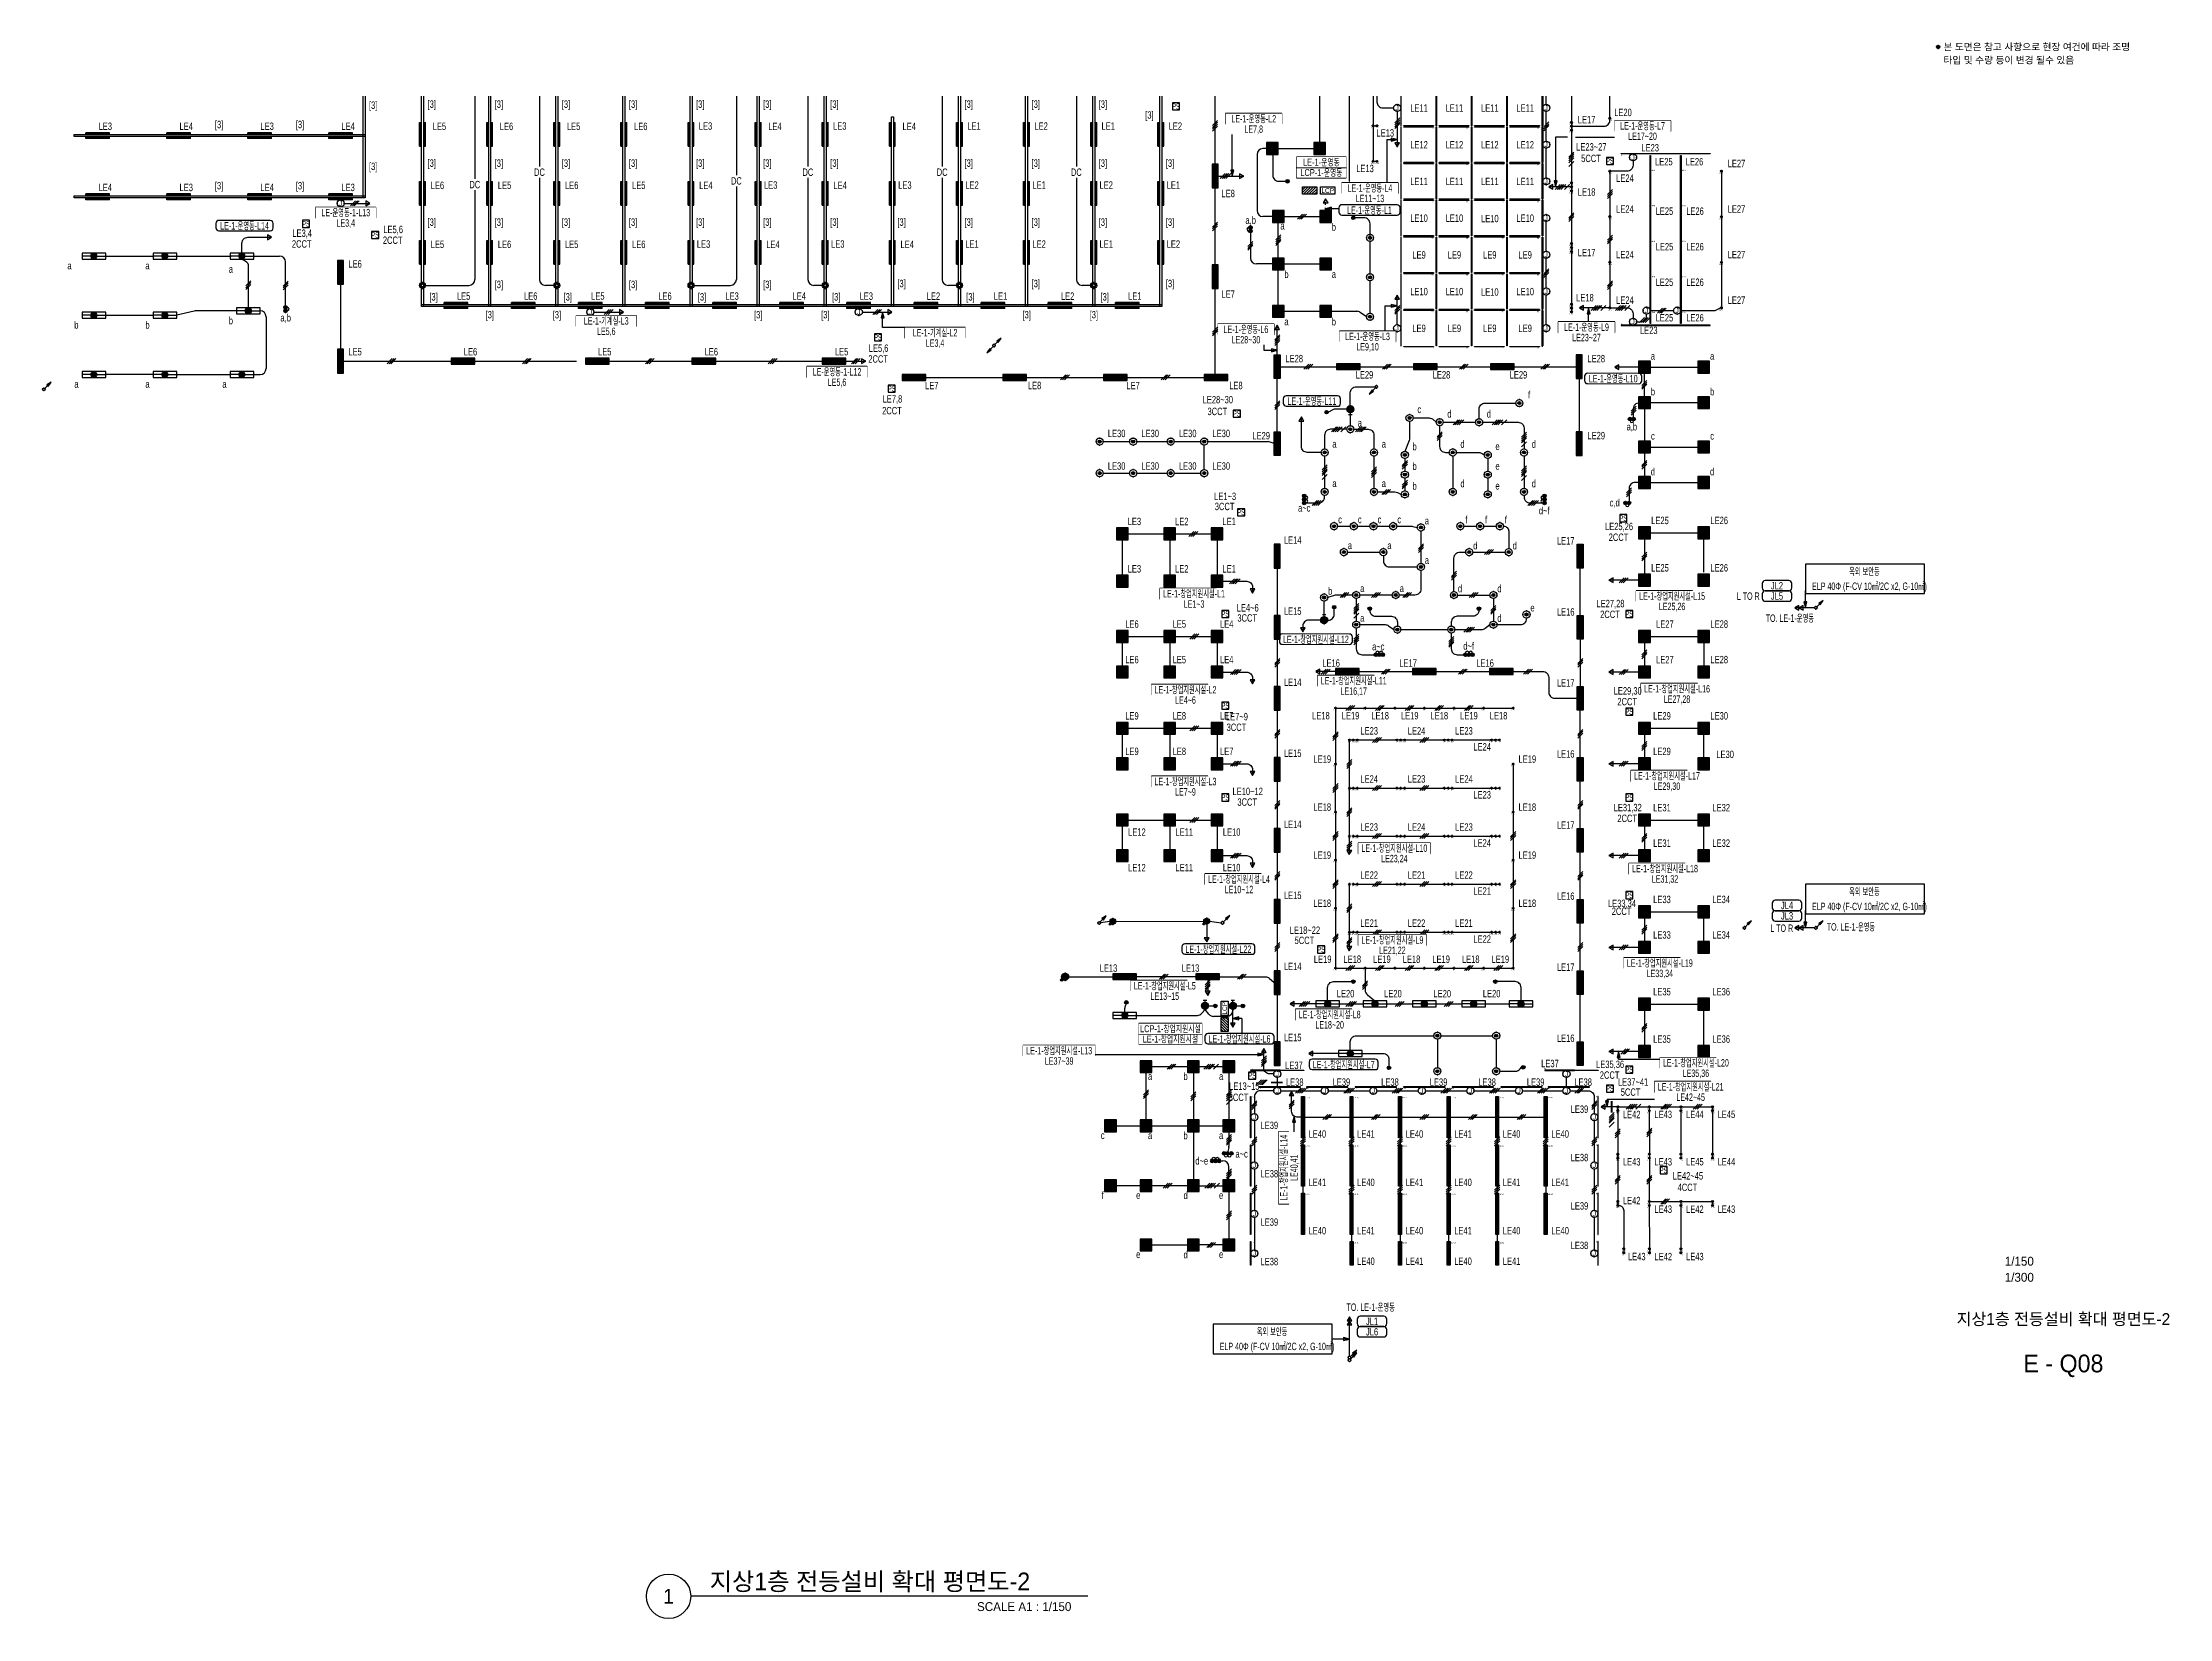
# Model space of a CAD drawing. Header units: millimetres. Extents: x 86947 to 500447, y -530175 to 1059536.
# Drawn here: x 392700 to 500447, y -351975 to -272132 of the extents above; entities that cross this region are included whole.
import ezdxf
from ezdxf.enums import TextEntityAlignment as Align

# ---------------------------------------------------------------- set-up
doc = ezdxf.new("R2010")
doc.units = ezdxf.units.MM
doc.header["$LTSCALE"] = 150
doc.set_wipeout_variables(frame=1)
for name, pattern in [('CENTERX2', [4, 2.5, -0.5, 0.5, -0.5]), ('D1', [3, 1, -1, 1]), ('DASHED2', [0.375, 0.25, -0.125])]:
    doc.linetypes.add(name, pattern=pattern)
for name, color, linetype in [('------01 Distribution Panel', 3, 'Continuous'), ('------02 Etc Panel', 3, 'Continuous'), ('------03 Lighting Fixture', 3, 'Continuous'), ('------04 Lighting Switch', 2, 'Continuous'), ('------04 Number of Strands (가닥수)', 1, 'Continuous'), ('-----20 General Symbol', 3, 'Continuous'), ('-----21 Embeded Wire in Ceiling or Wall', 4, 'Continuous'), ('-----23 Concealed or Exposed Wire', 4, 'D1'), ('-----25 Emergency Lighting Embeded Wire in Ceiling or Wall', 1, 'Continuous'), ('-----28 Race Way', 1, 'Continuous'), ('-----29 Indicator', 1, 'Continuous'), ('-----30 Text', 2, 'Continuous'), ('-----41 Drawing Title', 2, 'Continuous'), ('-----42 Drawing Number', 2, 'Continuous'), ('-----43 Drawing Scale', 3, 'Continuous'), ('e', 1, 'Continuous'), ('I-C-LIGHT', 10, 'Continuous'), ('I-C-MAIN', 4, 'Continuous')]:
    doc.layers.add(name, color=color, linetype=linetype)
doc.styles.add('ELEC', font='Dotum.ttf')

msp = doc.modelspace()

# ---------------------------------------------------------------- texts
at = {"layer": '------04 Lighting Switch', "style": 'ELEC', "width": 0.7}
for s, p in [('LE11', (462432, -275450)), ('LE11', (464225, -275450)), ('LE11', (466017, -275450)), ('LE11', (467810, -275450)), ('LE3', (395880, -276373)), ('LE4', (399980, -276373)), ('LE3', (404080, -276373)), ('LE4', (408180, -276373)), ('LE5', (412805, -276381)), ('LE6', (416205, -276381)), ('LE5', (419605, -276381)), ('LE6', (423005, -276381)), ('LE3', (426286, -276363)), ('LE4', (429805, -276381)), ('LE3', (433086, -276363)), ('LE4', (436605, -276381)), ('LE1', (439886, -276363)), ('LE2', (443286, -276363)), ('LE1', (446686, -276363)), ('LE2', (450086, -276363)), ('LE13', (460722, -276712)), ('LE17', (470921, -276039)), ('LE12', (462432, -277310)), ('LE12', (464225, -277310)), ('LE12', (466017, -277310)), ('LE12', (467810, -277310)), ('5CCT', (471144, -278002, 0)), ('LE25', (474831, -278168, 0)), ('LE26', (476386, -278168, 0)), ('LE11', (462432, -279170)), ('LE11', (464225, -279170)), ('LE11', (466017, -279170)), ('LE11', (467810, -279170)), ('LE24', (472862, -279000)), ('LE27', (478512, -278257, 0)), ('LE4', (395880, -279473)), ('LE3', (399980, -279473)), ('LE4', (404080, -279473)), ('LE3', (408180, -279473)), ('LE6', (412705, -279369)), ('LE5', (416105, -279369)), ('LE6', (419505, -279369)), ('LE5', (422905, -279369)), ('LE4', (426305, -279369)), ('LE3', (429586, -279352)), ('LE4', (433105, -279369)), ('LE3', (436386, -279352)), ('LE2', (439786, -279352)), ('LE1', (443186, -279352)), ('LE2', (446586, -279352)), ('LE1', (449986, -279352)), ('LE8', (452762, -279779)), ('LE18', (470921, -279703)), ('a,b', (453903, -281156)), ('LE10', (462432, -281030)), ('LE10', (464225, -281030)), ('LE10', (466017, -281050)), ('LE10', (467810, -281030)), ('LE24', (472862, -280565)), ('LE25', (474863, -280675, 0)), ('LE26', (476413, -280675, 0)), ('LE27', (478512, -280565)), ('2CCT', (405830, -282337)), ('LE5', (412705, -282358)), ('LE6', (416105, -282358)), ('LE5', (419505, -282358)), ('LE6', (422905, -282358)), ('LE3', (426186, -282341)), ('LE4', (429705, -282358)), ('LE3', (432986, -282341)), ('LE4', (436505, -282358)), ('LE1', (439786, -282341)), ('LE2', (443186, -282341)), ('LE1', (446586, -282341)), ('LE2', (449986, -282341)), ('a', (455516, -281420)), ('b', (458116, -281470)), ('LE25', (474867, -282475, 0)), ('LE26', (476413, -282475, 0)), ('a', (394066, -283437)), ('a', (398016, -283437)), ('LE6', (408534, -283349)), ('LE9', (462432, -282890)), ('LE9', (464225, -282890)), ('LE9', (466017, -282890)), ('LE9', (467810, -282890)), ('LE17', (470921, -282772)), ('LE24', (472862, -282873)), ('LE27', (478512, -282873)), ('a', (402241, -283612)), ('b', (455716, -283870)), ('a', (458116, -283870)), ('LE25', (474863, -284275, 0)), ('LE26', (476413, -284275, 0)), ('LE5', (414031, -284979)), ('LE6', (417431, -284979)), ('LE5', (420831, -284979)), ('LE6', (424231, -284979)), ('LE3', (427631, -284979)), ('LE4', (431031, -284979)), ('LE3', (434431, -284979)), ('LE2', (437831, -284979)), ('LE1', (441231, -284979)), ('LE2', (444631, -284979)), ('LE1', (448031, -284979)), ('LE7', (452762, -284879)), ('LE10', (462432, -284750)), ('LE10', (464225, -284750)), ('LE10', (466017, -284770)), ('LE10', (467810, -284750)), ('LE18', (470836, -285057)), ('LE24', (472862, -285182)), ('LE27', (478512, -285182, 0)), ('b', (394416, -286437)), ('b', (398016, -286437)), ('b', (402241, -286212)), ('a,b', (405017, -286101)), ('a', (455716, -286270)), ('LE9', (462432, -286610)), ('LE9', (464225, -286610)), ('LE9', (466017, -286610)), ('LE9', (467810, -286610)), ('LE23', (474068, -286712, 0)), ('LE25', (474863, -286075, 0)), ('LE26', (476413, -286075, 0)), ('LE5', (408534, -287799)), ('LE6', (414380, -287798)), ('LE5', (421180, -287798)), ('LE6', (426580, -287798)), ('LE5', (433180, -287798)), ('LE5,6', (435055, -287650)), ('LE28', (456108, -288146, 0)), ('LE28', (471408, -288146, 0)), ('a', (474279, -288015)), ('a', (477279, -288015)), ('a', (394416, -289437)), ('a', (398016, -289437)), ('a', (401916, -289437)), ('LE7', (437746, -289512)), ('LE8', (442956, -289507)), ('LE7', (447946, -289512)), ('LE8', (453156, -289507)), ('LE29', (459669, -288966, 0)), ('LE28', (463569, -288966, 0)), ('LE29', (467469, -288966, 0)), ('f', (468011, -289969)), ('b', (474279, -289815)), ('b', (477279, -289815)), ('2CCT', (435731, -290782)), ('LE7,8', (435755, -290221)), ('LE28~30', (452239, -290224)), ('3CCT', (452214, -290822)), ('c', (462446, -290722)), ('d', (463971, -290938)), ('d', (465971, -290938)), ('LE30', (447113, -291937, 0)), ('LE30', (448813, -291937, 0)), ('LE30', (450713, -291937, 0)), ('LE30', (452413, -291937, 0)), ('LE29', (454435, -292051, 0)), ('a', (459433, -291404)), ('LE29', (471408, -292046, 0)), ('a,b', (473212, -291623)), ('c', (474279, -292065)), ('c', (477279, -292065)), ('a', (458146, -292469)), ('a', (460646, -292469)), ('b', (462208, -292594)), ('d', (464636, -292469)), ('e', (466408, -292594)), ('d', (468246, -292469)), ('LE30', (447113, -293587, 0)), ('LE30', (448813, -293587, 0)), ('LE30', (450713, -293587, 0)), ('LE30', (452413, -293587, 0)), ('b', (462208, -293594)), ('e', (466408, -293594)), ('d', (474279, -293865)), ('d', (477279, -293865)), ('LE1~3', (452608, -295122)), ('a', (458146, -294469)), ('a', (460646, -294469)), ('b', (462208, -294594)), ('d', (464636, -294469)), ('e', (466408, -294594)), ('d', (468246, -294469)), ('LE3', (448012, -296395)), ('LE2', (450412, -296395)), ('3CCT', (452583, -295636)), ('LE1', (452812, -296395)), ('a~c', (456616, -295712)), ('c', (458430, -296300)), ('c', (459430, -296300)), ('c', (460430, -296300)), ('c', (461430, -296300)), ('a', (462830, -296362)), ('f', (464830, -296300)), ('f', (465830, -296300)), ('f', (466830, -296300)), ('d~f', (468772, -295841)), ('c,d', (472342, -295471)), ('LE25', (474639, -296345)), ('LE26', (477639, -296345)), ('LE14', (456032, -297342)), ('LE17', (469862, -297378)), ('LE25,26', (472563, -296681, 0)), ('2CCT', (472538, -297195, 0)), ('a', (458930, -297612)), ('a', (460930, -297612)), ('a', (462830, -298362)), ('d', (465280, -297612)), ('d', (467280, -297612)), ('LE3', (448012, -298795)), ('LE2', (450412, -298795)), ('LE1', (452812, -298795)), ('LE25', (474639, -298745)), ('LE26', (477639, -298745)), ('b', (457930, -299912)), ('a', (459555, -299787)), ('a', (461555, -299787)), ('d', (464505, -299787)), ('d', (466505, -299787)), ('LE27,28', (472130, -300588)), ('LE6', (447889, -301595)), ('LE5', (450289, -301595)), ('LE4', (452689, -301595)), ('LE15', (456032, -300942)), ('a', (459555, -301287)), ('d', (466505, -301287)), ('e', (468180, -300772)), ('LE16', (469862, -300978)), ('2CCT', (472105, -301101)), ('a~c', (460368, -302735)), ('d~f', (464943, -302695)), ('LE6', (447889, -303395)), ('LE5', (450289, -303395)), ('LE4', (452689, -303395)), ('LE17', (461878, -303569)), ('LE16', (465778, -303569)), ('LE27', (474885, -303395)), ('LE28', (477640, -303395)), ('LE14', (456032, -304542)), ('LE17', (469862, -304578)), ('LE9', (447889, -306245)), ('3CCT', (453183, -306824)), ('LE18', (457461, -306237)), ('LE19', (458961, -306237)), ('LE23', (459907, -307005)), ('LE18', (460461, -306237)), ('LE19', (461961, -306237)), ('LE24', (462307, -307005)), ('LE18', (463461, -306237)), ('LE23', (464707, -307005)), ('LE19', (464961, -306237)), ('LE18', (466461, -306237)), ('LE9', (447889, -308045)), ('LE8', (450289, -308045)), ('LE7', (452689, -308045)), ('LE15', (456032, -308142)), ('LE24', (465630, -307812)), ('LE16', (469862, -308178)), ('LE29', (474740, -308045)), ('LE30', (477939, -308195)), ('LE19', (457531, -308434)), ('LE19', (467918, -308434)), ('LE10~12', (453753, -310071)), ('LE24', (459907, -309440)), ('LE23', (462307, -309440)), ('LE24', (464707, -309440)), ('LE23', (465630, -310247)), ('3CCT', (453728, -310612)), ('LE18', (457531, -310869)), ('LE18', (467918, -310869)), ('LE31,32', (473003, -310923)), ('2CCT', (472978, -311436)), ('LE31', (474740, -310895)), ('LE32', (477740, -310895)), ('LE12', (448139, -312132)), ('LE11', (450539, -312132)), ('LE10', (452939, -312132)), ('LE14', (456032, -311742)), ('LE23', (459907, -311875)), ('LE24', (462307, -311875)), ('LE23', (464707, -311875)), ('LE17', (469862, -311778)), ('LE19', (457531, -313299)), ('LE24', (465630, -312682)), ('LE19', (467918, -313299)), ('LE31', (474740, -312695)), ('LE32', (477740, -312695)), ('LE12', (448139, -313932)), ('LE11', (450539, -313932)), ('LE22', (464707, -314310)), ('LE15', (456032, -315342)), ('LE18', (457531, -315739)), ('LE21', (465630, -315117)), ('LE18', (467918, -315739)), ('LE16', (469862, -315378)), ('LE33,34', (472713, -315781, 0)), ('LE33', (474740, -315545)), ('LE34', (477740, -315545)), ('LE21', (464707, -316745)), ('2CCT', (472692, -316145, 0)), ('LE18~22', (456651, -317106, 0)), ('5CCT', (456626, -317620, 0)), ('LE22', (465630, -317552)), ('LE33', (474740, -317345)), ('LE34', (477740, -317345)), ('LE13', (446700, -319023)), ('LE14', (456032, -318942)), ('LE19', (457550, -318574)), ('LE18', (465051, -318574)), ('LE19', (466551, -318574)), ('LE17', (469862, -318978)), ('LE20', (458710, -320317)), ('LE20', (461110, -320317)), ('LE20', (463610, -320317)), ('LE20', (466110, -320317)), ('LE36', (477740, -320220)), ('LE16', (469862, -322578)), ('LE35', (474740, -322620)), ('LE36', (477740, -322620)), ('b', (450606, -324503)), ('LE37', (456094, -323952)), ('LE37', (469065, -323859)), ('LE35,36', (472112, -323932, 0)), ('2CCT', (472087, -324445, 0)), ('a', (448806, -324503)), ('a', (452406, -324503)), ('3CCT', (453289, -325573, 0)), ('LE13~15', (453580, -325005, 0)), ('LE38', (456135, -324801)), ('LE39', (458500, -324801, 0)), ('LE38', (460960, -324801, 0)), ('LE39', (463420, -324801, 0)), ('LE38', (465880, -324801, 0)), ('LE39', (468340, -324801, 0)), ('LE38', (470745, -324801, 0)), ('5CCT', (473148, -325307, 0)), ('LE39', (470559, -326173)), ('LE42', (473204, -326438, 0)), ('c', (446406, -327503)), ('a', (448806, -327503)), ('b', (450606, -327503)), ('a', (452406, -327503)), ('LE40', (457281, -327429)), ('LE41', (459741, -327429)), ('LE40', (462201, -327429)), ('LE41', (464661, -327429)), ('LE40', (467121, -327429)), ('LE40', (469581, -327429)), ('a~c', (453446, -328438)), ('LE38', (470559, -328623)), ('LE41', (457281, -329879)), ('LE40', (459741, -329879)), ('LE41', (462201, -329879)), ('LE40', (464661, -329879)), ('LE41', (467121, -329879)), ('LE41', (469581, -329879)), ('LE43', (473204, -328838, 0)), ('LE43', (474802, -328838, 0)), ('LE42~45', (476054, -329551)), ('LE45', (476404, -328838)), ('LE44', (478002, -328838)), ('f', (446406, -330533)), ('e', (448206, -330533)), ('d', (450606, -330533)), ('e', (452406, -330533)), ('LE42', (473204, -330799, 0)), ('4CCT', (476030, -330133)), ('LE39', (454849, -331892)), ('LE39', (470559, -331073)), ('LE43', (474802, -331238, 0)), ('LE42', (476404, -331238)), ('LE43', (478004, -331238)), ('LE40', (457281, -332329)), ('LE41', (459741, -332329)), ('LE40', (462201, -332329)), ('LE41', (464661, -332329)), ('LE40', (467121, -332329)), ('LE40', (469581, -332329)), ('LE38', (470559, -333073)), ('e', (448206, -333533)), ('d', (450606, -333533)), ('e', (452406, -333533)), ('LE38', (454849, -333892)), ('LE40', (459743, -333875)), ('LE41', (462203, -333875)), ('LE40', (464662, -333875)), ('LE41', (467121, -333876)), ('LE43', (473461, -333638)), ('LE42', (474804, -333638)), ('LE43', (476404, -333638))]:
    msp.add_text(s, height=375, dxfattribs=at).set_placement(p, align=Align.MIDDLE)
msp.add_text('d~e', height=375, rotation=0.03749, dxfattribs=at).set_placement((451423, -328783), align=Align.MIDDLE)
at = {"layer": '-----25 Emergency Lighting Embeded Wire in Ceiling or Wall', "style": 'ELEC', "width": 0.7}
for p in [(417872, -278701), (427848, -279142), (431472, -278701), (438272, -278701), (445072, -278701), (414598, -279329)]:
    msp.add_text('DC', height=375, dxfattribs=at).set_placement(p, align=Align.MIDDLE)
at = {"layer": '-----28 Race Way', "style": 'ELEC', "width": 0.7}
for p in [(409449, -275353), (412417, -275300), (415817, -275300), (419217, -275300), (422617, -275300), (426017, -275300), (429417, -275300), (432817, -275300), (439617, -275300), (443017, -275300), (446417, -275300), (448774, -275852), (401643, -276332), (405743, -276332), (409449, -278453), (412417, -278289), (415817, -278289), (419217, -278289), (422617, -278289), (426017, -278289), (429417, -278289), (432817, -278289), (439617, -278289), (443017, -278289), (446417, -278289), (449817, -278289), (401643, -279432), (405743, -279432), (412417, -281278), (415817, -281278), (419217, -281278), (422617, -281278), (426017, -281278), (429417, -281278), (432817, -281278), (436217, -281278), (439617, -281278), (443017, -281278), (446417, -281278), (449817, -281278), (415817, -284436), (422617, -284436), (429417, -284436), (436217, -284389), (443017, -284389), (449817, -284389), (412507, -285063), (419307, -285063), (426107, -285063), (432907, -285063), (439707, -285063), (446507, -285063), (415357, -285967), (418757, -285967), (428957, -285967), (432357, -285967), (442557, -285967), (445957, -285967)]:
    msp.add_text('[3]', height=375, dxfattribs=at).set_placement(p, align=Align.MIDDLE)
at = {"layer": '-----41 Drawing Title', "style": 'ELEC'}
msp.add_text('지상1층 전등설비 확대 평면도-2', height=600, dxfattribs=at).set_placement((495075, -336805), align=Align.MIDDLE_CENTER)
at = {"layer": '-----41 Drawing Title', "color": 2, "style": 'ELEC'}
msp.add_text('지상1층 전등설비 확대 평면도-2', height=900, dxfattribs=at).set_placement((426498, -350550))
at = {"layer": '-----41 Drawing Title', "color": 7, "style": 'ELEC'}
msp.add_text('1', height=750, dxfattribs=at).set_placement((424414, -350850), align=Align.MIDDLE)
at = {"layer": '-----41 Drawing Title', "style": 'ELEC'}
msp.add_text('SCALE A1 : 1/150', height=450, dxfattribs=at).set_placement((444819, -351600), align=Align.RIGHT)
at = {"layer": '-----42 Drawing Number', "style": 'ELEC'}
msp.add_text('E - Q08', height=900, dxfattribs=at).set_placement((495075, -339055), align=Align.MIDDLE_CENTER)
at = {"layer": '-----43 Drawing Scale', "style": 'ELEC'}
for s, p in [('1/150', (492840, -333875)), ('1/300', (492840, -334690))]:
    msp.add_text(s, height=450, dxfattribs=at).set_placement(p, align=Align.MIDDLE_CENTER)
at = {"linetype": 'Continuous', "style": 'ELEC'}
for s, width, p in [('LE-1-운영동-L14', 0.6, (402936, -281408)), ('LE-1-운영동-L10', 0.6, (472270, -289153)), ('LE-1-운영동-L11', 0.6, (457006, -290294)), ('JL2', 0.7, (480564, -299651)), ('L TO R', 0.6, (479110, -300180)), ('JL5', 0.7, (480564, -300176)), ('TO. LE-1-운영동', 0.6, (481217, -301287)), ('LE-1-창업지원시설-L12', 0.6, (457206, -302361)), ('JL4', 0.7, (481075, -315854)), ('JL3', 0.7, (481075, -316379)), ('TO. LE-1-운영동', 0.6, (484309, -316928)), ('LE-1-창업지원시설-L22', 0.6, (452267, -318059)), ('L TO R', 0.6, (480805, -317002)), ('LE-1-창업지원시설-L7', 0.6, (458614, -323902)), ('TO. LE-1-운영동', 0.6, (459981, -336195)), ('JL1', 0.7, (460052, -336925)), ('JL6', 0.7, (460052, -337450))]:
    msp.add_text(s, height=375, dxfattribs=dict(at, width=width)).set_placement(p, align=Align.MIDDLE)
at = {"linetype": 'Continuous', "style": 'ELEC', "width": 0.6}
for s, p in [('ELP 40Φ (F-CV 10㎟/2C x2, G-10㎟)', (482342, -299677)), ('옥외 보안등 ', (484219, -298927)), ('ELP 40Φ (F-CV 10㎟/2C x2, G-10㎟)', (482342, -315900)), ('옥외 보안등 ', (484219, -315150)), ('옥외 보안등 ', (454210, -337442)), ('ELP 40Φ (F-CV 10㎟/2C x2, G-10㎟)', (452333, -338192))]:
    msp.add_text(s, height=375, dxfattribs=at).set_placement(p, align=Align.MIDDLE_LEFT)
at = {"layer": 'I-C-LIGHT', "color": 9, "char_height": 60, "attachment_point": 5, "style": 'ELEC'}
for s, insert, width in [('T5', (463107, -276471), 195.11), ('T5', (464874, -276471), 195.11), ('T5', (466662, -276471), 195.11), ('T5', (468454, -276471), 195.11), ('T5', (472692, -277841, 0), 195.11), ('T5', (463107, -278331), 195.11), ('T5', (464874, -278331), 195.11), ('T5', (466662, -278331), 195.11), ('T5', (468454, -278331), 195.11), ('T5', (463107, -280191), 195.11), ('T5', (464874, -280191), 195.11), ('T5', (466662, -280191), 195.11), ('T5', (468454, -280191), 195.11), ('T5', (463107, -282051), 195.11), ('T5', (464874, -282051), 195.11), ('T5', (466662, -282051), 195.11), ('T5', (468454, -282051), 195.11), ('T5', (463107, -283911), 195.11), ('T5', (464874, -283911), 195.11), ('T5', (466662, -283911), 195.11), ('T5', (468454, -283911), 195.11), ('T5', (463107, -285771), 195.11), ('T5', (464874, -285771), 195.11), ('T5', (466662, -285771), 195.11), ('T5', (468454, -285771), 195.11), ('T5', (463107, -287601), 195.11), ('T5', (464874, -287601), 195.11), ('T5', (466662, -287601), 195.11), ('T5', (468454, -287601), 195.11), ('T5', (453940, -324126), 195.11), ('T5', (468826, -324122), 195.11), ('T5', (454380, -325116), 195.11), ('T5', (456785, -325116), 195.11), ('T5', (459245, -325116), 195.11), ('T5', (461705, -325116), 195.11), ('T5', (464165, -325116), 195.11), ('T5', (466625, -325116), 195.11), ('T5', (469030, -325116), 195.11), ('T5', (453990, -325558), 195.11), ('T5', (471430, -325550), 195.11), ('T5', (453990, -328008), 195.11), ('T5', (471430, -328000), 195.11), ('T5', (453990, -330458), 195.11), ('T5', (471430, -330450), 195.11), ('T5', (453990, -332908), 195.11), ('LD-13', (459256, -332934), 294.84), ('LD-13', (461715, -332934), 294.84), ('LD-13', (464175, -332934), 294.84), ('LD-13', (466634, -332935), 294.84), ('T5', (471430, -332900), 195.11)]:
    msp.add_mtext(s, dxfattribs=dict(at, insert=insert, width=width))

# ---------------------------------------------------------------- blocks, each defined once
blk = doc.blocks.new('A$C0b6403cb')
at = {"layer": '-----30 Text'}
h = blk.add_hatch(color=256, dxfattribs=at)
edge = h.paths.add_edge_path()
edge.add_arc((-26637, -5011), 160, 0, 360)
h = blk.add_hatch(color=256, dxfattribs=at)
edge = h.paths.add_edge_path()
edge.add_arc((-26637, -5011), 160, 0, 360)
blk.add_circle((-26637, -5011), 160, dxfattribs=at)
blk.add_circle((-26637, -5011), 160, dxfattribs=at)
for p in [(-26796, -5011), (-26796, -5011), (-26637, -4851), (-26637, -4851), (-26637, -5171), (-26637, -5171), (-26477, -5011), (-26477, -5011)]:
    blk.add_point(p, dxfattribs=at)
at = {"layer": '-----30 Text', "style": 'ELEC'}
for s, p in [('본 도면은 참고 사항으로 현장 여건에 따라 조명', (-26101, -5011)), ('타입 및 수량 등이 변경 될수 있음', (-26101, -6345))]:
    blk.add_text(s, height=700, dxfattribs=at).set_placement(p, align=Align.MIDDLE_LEFT)
blk = doc.blocks.new('E17')
h = blk.add_hatch(color=256)
h.paths.add_polyline_path([(600, 100), (-600, 100), (-600, 0), (600, 0)])
h.paths.add_polyline_path([(600, -100), (-600, -100), (-600, -200), (600, -200)])
for p, q in [((-600, 100), (600, 100)), ((-600, 100), (-600, 0)), ((600, 100), (600, 0)), ((600, 100), (600, 0)), ((-600, -100), (-600, -200)), ((-600, -200), (600, -200)), ((600, -100), (600, -200))]:
    blk.add_line(p, q)
blk = doc.blocks.new('D01')
at = {"linetype": 'Continuous'}
blk.add_circle((0, 0), 150, dxfattribs=at)
for p in [(-150, 0), (0, 150), (150, 0), (0, -150)]:
    blk.add_point(p)
blk = doc.blocks.new('E05')
blk.add_hatch(color=256).paths.add_polyline_path([(106, 106), (106, 106, 0.668179), (-150, 0, 1), (150, 0, 0.198912)])
h = blk.add_hatch(color=256)
edge = h.paths.add_edge_path()
edge.add_arc((141, 141), 50, 0, 360)
blk.add_circle((141, 141), 50)
blk.add_blockref('D01', (0, 0))
blk = doc.blocks.new('*U14')
h = blk.add_hatch(color=256)
edge = h.paths.add_edge_path()
edge.add_arc((-75, -75), 75, 0, 360)
h = blk.add_hatch(color=256)
edge = h.paths.add_edge_path()
edge.add_arc((75, -75), 75, 0, 360)
for centre in [(-75, -75), (75, -75)]:
    blk.add_circle(centre, 75)
blk.add_arc((0, 0), 75, 0, 180)
blk.add_point((150, -75))
blk = doc.blocks.new('*U16')
blk.add_lwpolyline([(150, 0), (-150, 0), (-150, -300), (150, -300)], close=True)
at = {"style": 'ELEC', "width": 0.6}
blk.add_text('PS', height=250, dxfattribs=at).set_placement((0, -150), align=Align.MIDDLE)
blk = doc.blocks.new('*U17')
h = blk.add_hatch(color=256)
edge = h.paths.add_edge_path()
edge.add_arc((-150, -75), 75, 0, 360)
h = blk.add_hatch(color=256)
edge = h.paths.add_edge_path()
edge.add_arc((0, -75), 75, 0, 360)
h = blk.add_hatch(color=256)
edge = h.paths.add_edge_path()
edge.add_arc((150, -75), 75, 0, 360)
for centre in [(-150, -75), (0, -75), (150, -75)]:
    blk.add_circle(centre, 75)
for centre in [(-75, 0), (75, 0)]:
    blk.add_arc(centre, 75, 0, 180)
blk = doc.blocks.new('*U13')
h = blk.add_hatch(color=256)
edge = h.paths.add_edge_path()
edge.add_arc((0, -75), 75, 0, 360)
blk.add_circle((0, -75), 75)
blk = doc.blocks.new('E16')
at = {"linetype": 'Continuous'}
h = blk.add_hatch(color=256, dxfattribs=at)
h.dxf.hatch_style = 1
h.paths.add_polyline_path([(570, -120), (570, 120), (-570, 120), (-570, -120)])
blk.add_lwpolyline([(600, 150), (-600, 150), (-600, -150), (600, -150)], close=True, dxfattribs=at)
at = {"color": 1, "linetype": 'Continuous'}
blk.add_lwpolyline([(570, 120), (-570, 120), (-570, -120), (570, -120)], close=True, dxfattribs=at)
blk = doc.blocks.new('D14')
at = {"linetype": 'Continuous'}
for p, q in [((-150, 0), (-600, 0)), ((150, 0), (600, 0))]:
    blk.add_line(p, q, dxfattribs=at)
blk.add_lwpolyline([(600, 150), (-600, 150), (-600, -150), (600, -150)], close=True, dxfattribs=at)
blk.add_circle((0, 0), 150, dxfattribs=at)
for p in [(-150, 0), (0, 150), (150, 0), (0, -150)]:
    blk.add_point(p)
blk = doc.blocks.new('E14')
blk.add_hatch(color=256).paths.add_polyline_path([(-150, 0, 1), (150, 0, 1)])
blk.add_blockref('D14', (0, 0))
blk = doc.blocks.new('E21')
h = blk.add_hatch(color=256)
h.dxf.hatch_style = 1
h.paths.add_polyline_path([(-270, 270), (-270, -270), (270, -270), (270, 270)])
blk.add_lwpolyline([(-300, -300), (300, -300), (300, 300), (-300, 300)], close=True)
at = {"color": 1, "linetype": 'Continuous'}
blk.add_lwpolyline([(-270, -270), (270, -270), (270, 270), (-270, 270)], close=True, dxfattribs=at)
blk = doc.blocks.new('D02')
at = {"linetype": 'Continuous'}
for radius in [150, 64.3]:
    blk.add_circle((0, 0), radius, dxfattribs=at)
for p in [(-150, 0), (0, 150), (150, 0), (0, -150)]:
    blk.add_point(p)
blk = doc.blocks.new('G07-1')
blk.add_hatch(color=256).paths.add_polyline_path([(64, 0, 1), (-64, 0, 1)])
blk.add_blockref('D02', (0, 0))
blk = doc.blocks.new('D06')
for p, q in [((-75, 0), (0, 0)), ((0, -75), (0, 75))]:
    blk.add_line(p, q)
at = {"linetype": 'Continuous'}
blk.add_circle((-225, 0), 150, dxfattribs=at)
for p in [(-375, 0), (-225, 150), (-75, 0), (-225, -150)]:
    blk.add_point(p)
blk = doc.blocks.new('E06')
blk.add_hatch(color=256).paths.add_polyline_path([(-75, 0, 1), (-375, 0, 1)])
blk.add_blockref('D06', (0, 0))
blk = doc.blocks.new('A07')
blk.add_lwpolyline([(-300, 0), (-300, 300), (300, 300), (300, 0)], close=True)
at = {"style": 'ELEC'}
blk.add_text('LCP', height=200, dxfattribs=at).set_placement((0, 150), align=Align.MIDDLE)
blk = doc.blocks.new('A02')
h = blk.add_hatch()
h.set_pattern_fill('ANSI31', color=256, scale=25, style=0)
h.set_pattern_definition([(45, (-2000, -19200), (-56.1266, 56.1266), [])])
h.paths.add_polyline_path([(-300, 300), (-300, 0), (300, 0), (300, 300)])
blk.add_lwpolyline([(300, 0), (-300, 0), (-300, 300), (300, 300)], close=True)
blk = doc.blocks.new('O04')
blk.add_circle((0, 0), 150)
for p in [(-150, 0), (0, 150), (150, 0), (0, -150)]:
    blk.add_point(p)
at = {"style": 'ELEC'}
blk.add_text('J', height=214, dxfattribs=at).set_placement((0, 0), align=Align.MIDDLE)
blk = doc.blocks.new('O07')
blk.add_lwpolyline([(0, -100), (173, 0), (0, 100)], close=True)
blk = doc.blocks.new('*U45')
at = {"color": 0}
for p, q in [((-186, -106), (26, 106)), ((-106, -106), (106, 106)), ((-26, -106), (186, 106))]:
    blk.add_line(p, q, dxfattribs=at)
blk = doc.blocks.new('*U48')
at = {"color": 0}
for p, q in [((-226, -106), (-14, 106)), ((-146, -106), (66, 106)), ((-66, -106), (146, 106)), ((14, -106), (226, 106))]:
    blk.add_line(p, q, dxfattribs=at)
blk = doc.blocks.new('*U47')
at = {"color": 0}
for p, q in [((-306, -106), (-94, 106)), ((-226, -106), (-14, 106)), ((-146, -106), (66, 106)), ((-66, -106), (146, 106)), ((94, -106), (306, 106))]:
    blk.add_line(p, q, dxfattribs=at)
blk = doc.blocks.new('E01')
h = blk.add_hatch(color=256)
edge = h.paths.add_edge_path(flags=17)
edge.add_arc((0, 0), 75, 0, 360)
edge = h.paths.add_edge_path()
edge.add_arc((0, 0), 150, 0, 360)
blk.add_blockref('D01', (0, 0))
at = {"xscale": 0.5, "yscale": 0.5, "zscale": 0.5}
blk.add_blockref('D01', (0, 0), dxfattribs=at)
blk = doc.blocks.new('O01')
blk.add_hatch(color=256).paths.add_polyline_path([(-149, -218), (-218, -149), (-368, -368)])
blk.add_line((-46, -46), (-184, -184))
blk.add_lwpolyline([(-368, -368), (-149, -218), (-218, -149), (-368, -368)])
blk.add_circle((0, 0), 65)
for p in [(-65, 0), (-65, 0), (0, 65), (0, 65), (65, 0), (65, 0), (0, -65), (0, -65)]:
    blk.add_point(p)
blk = doc.blocks.new('LT-1')
at = {"layer": 'I-C-LIGHT'}
h = blk.add_hatch(dxfattribs=at)
h.set_pattern_fill('ANSI31', color=249, scale=50)
h.set_pattern_definition([(45, (137317.1204, 2203378.948), (-4.419417382, 4.419417382), [])])
edge = h.paths.add_edge_path()
edge.add_arc((1069218, 760156), 25, 0, 360)
at = {"layer": 'I-C-LIGHT', "color": 1}
for p, q in [((1069158, 760156), (1069278, 760156)), ((1069218, 760216), (1069218, 760096))]:
    blk.add_line(p, q, dxfattribs=at)
at = {"layer": 'I-C-LIGHT', "color": 9}
blk.add_circle((1069218, 760156), 48, dxfattribs=at)
at = {"layer": 'I-C-LIGHT', "color": 1}
blk.add_circle((1069218, 760156), 40, dxfattribs=at)
at = {"layer": 'I-C-LIGHT', "color": 8}
blk.add_circle((1069218, 760156), 25, dxfattribs=at)
at = {"layer": 'I-C-LIGHT', "color": 9, "insert": (1069218, 760096), "char_height": 60, "width": 294.84, "attachment_point": 2, "style": 'ELEC'}
blk.add_mtext('LD-1', dxfattribs=at)
blk = doc.blocks.new('LT- SYM')
at = {"layer": 'I-C-LIGHT'}
blk.add_lwpolyline([(13061773, -262810), (13061773, -262565), (13061751, -262565), (13061751, -262810)], close=True, dxfattribs=at)
at = {"layer": 'I-C-LIGHT', "color": 2, "linetype": 'CENTERX2', "ltscale": 0.2, "const_width": 6}
blk.add_lwpolyline([(13061762, -262810), (13061762, -262565)], dxfattribs=at)
at = {"color": 9, "insert": (13061789, -262740), "char_height": 70, "width": 560.53, "attachment_point": 1, "line_spacing_factor": 0.45, "style": 'ELEC'}
blk.add_mtext('LD-5', dxfattribs=at)
blk = doc.blocks.new('LD-2')
at = {"layer": 'I-C-LIGHT'}
h = blk.add_hatch(dxfattribs=at)
h.set_pattern_fill('AR-SAND', color=251, scale=0.1)
h.set_pattern_definition([(37.5, (322344.1393, 1360194.8276), (-0.16000313, 4.894132373), [0, -3.8608, 0, -4.318, 0, -4.1275]), (7.5, (322344.139, 1360194.8276), (4.49523283, 7.168251006), [0, -2.0828, 0, -3.4798, 0, -1.3335]), (327.5, (322341.015, 1360194.8276), (7.909923702, 0.014371847), [0, -1.27, 0, -4.572, 0, -5.969]), (317.5, (322341.015, 1360194.8276), (7.635564525, 2.229293233), [0, -0.635, 0, -2.9972, 0, -3.429])])
h.paths.add_polyline_path([(1014242, 764803, 1), (1014203, 764803, 1)])
at = {"layer": 'I-C-LIGHT', "color": 1}
for p, q in [((1014289, 764803), (1014157, 764803)), ((1014223, 764869), (1014223, 764737))]:
    blk.add_line(p, q, dxfattribs=at)
at = {"layer": 'I-C-LIGHT', "color": 4}
blk.add_circle((1014223, 764803), 36, dxfattribs=at)
at = {"layer": 'I-C-LIGHT', "color": 8}
for radius in [24.4, 19.4]:
    blk.add_circle((1014223, 764803), radius, dxfattribs=at)
at = {"layer": 'I-C-LIGHT', "color": 9, "insert": (1014217, 764716), "char_height": 60, "width": 294.84, "attachment_point": 5, "style": 'ELEC'}
blk.add_mtext('LD-2', dxfattribs=at)
blk = doc.blocks.new('LD-3')
at = {"layer": 'I-C-LIGHT', "color": 1}
for p, q in [((851536, 286856), (851443, 286950)), ((851536, 286950), (851443, 286856))]:
    blk.add_line(p, q, dxfattribs=at)
at = {"layer": 'I-C-LIGHT', "color": 5}
for radius in [46.2, 21.1, 15.8]:
    blk.add_circle((851490, 286903), radius, dxfattribs=at)
at = {"layer": 'I-C-LIGHT', "color": 251}
blk.add_circle((851490, 286903), 15, dxfattribs=at)
at = {"layer": 'I-C-LIGHT', "color": 9, "insert": (851490, 286799), "char_height": 60, "width": 195.11, "attachment_point": 5, "style": 'ELEC'}
blk.add_mtext('LD-3', dxfattribs=at)
blk = doc.blocks.new('LD-13')
at = {"layer": 'I-C-LIGHT', "ltscale": 3}
h = blk.add_hatch(dxfattribs=at)
h.set_pattern_fill('ANSI37', color=252, scale=15)
h.paths.add_polyline_path([(1266876, 41690), (1266996, 41690), (1266996, 39620), (1266876, 39620)])
blk.add_lwpolyline([(1266861, 41705), (1267011, 41705), (1267011, 39605), (1266861, 39605)], close=True, dxfattribs=at)
at = {"layer": 'I-C-LIGHT', "color": 1, "ltscale": 3}
blk.add_lwpolyline([(1266876, 41690), (1266996, 41690), (1266996, 39620), (1266876, 39620)], close=True, dxfattribs=at)
at = {"layer": 'I-C-LIGHT', "color": 9, "insert": (1267180, 41645), "char_height": 60, "width": 294.84, "attachment_point": 5, "style": 'ELEC'}
blk.add_mtext('LD-13', dxfattribs=at)

# ---------------------------------------------------------------- hatches: boundary and pattern name
at = {"layer": 'I-C-LIGHT', "ltscale": 3}
h = msp.add_hatch(dxfattribs=at)
h.set_pattern_fill('ANSI37', color=252, scale=15)
h.set_pattern_definition([(45, (-807924.04, -374579.546), (-33.6759605, 33.6759605), []), (135, (-807924.04, -374579.546), (-33.6759605, -33.6759605), [])])
h.paths.add_polyline_path([(458952, -332890), (459072, -332890), (459072, -334060), (458952, -334060)])
h = msp.add_hatch(dxfattribs=at)
h.set_pattern_fill('ANSI37', color=252, scale=15)
h.set_pattern_definition([(45, (-805464.606, -374578.995), (-33.6759605, 33.6759605), []), (135, (-805464.606, -374578.995), (-33.6759605, -33.6759605), [])])
h.paths.add_polyline_path([(461411, -332889), (461531, -332889), (461531, -334059), (461411, -334059)])
h = msp.add_hatch(dxfattribs=at)
h.set_pattern_fill('ANSI37', color=252, scale=15)
h.set_pattern_definition([(45, (-803005.17, -374579.5), (-33.6759605, 33.6759605), []), (135, (-803005.17, -374579.5), (-33.6759605, -33.6759605), [])])
h.paths.add_polyline_path([(463871, -332889), (463991, -332889), (463991, -334059), (463871, -334059)])
h = msp.add_hatch(dxfattribs=at)
h.set_pattern_fill('ANSI37', color=252, scale=15)
h.set_pattern_definition([(45, (-800545.736, -374580.007), (-33.6759605, 33.6759605), []), (135, (-800545.736, -374580.007), (-33.6759605, -33.6759605), [])])
h.paths.add_polyline_path([(466330, -332890), (466450, -332890), (466450, -334060), (466330, -334060)])

# ---------------------------------------------------------------- linework, layer by layer
at = {"layer": '------01 Distribution Panel', "color": 1, "elevation": 0}
for points in [[(452629, -276256), (455484, -276256), (455484, -275731), (452629, -275731)], [(472326, -276616), (475181, -276616), (475181, -276091), (472326, -276091)], [(456230, -278982), (458746, -278982), (458746, -278457), (456230, -278457)], [(406534, -281011), (409589, -281011), (409589, -280486), (406534, -280486)], [(419730, -286498), (422785, -286498), (422785, -285973), (419730, -285973)], [(436386, -287097), (439441, -287097), (439441, -286572), (436386, -286572)], [(452235, -286924), (455090, -286924), (455090, -286399), (452235, -286399)], [(469488, -286815), (472343, -286815), (472343, -286290), (469488, -286290)], [(458396, -287284), (461251, -287284), (461251, -286759), (458396, -286759)], [(431421, -289079), (434476, -289079), (434476, -288554), (431421, -288554)], [(449305, -300317), (452160, -300317), (452160, -299792), (449305, -299792)], [(473424, -300438), (476279, -300438), (476279, -299913), (473424, -299913)], [(448873, -305184), (451728, -305184), (451728, -304659), (448873, -304659)], [(457296, -304728), (460151, -304728), (460151, -304203), (457296, -304203)], [(473675, -305136), (476530, -305136), (476530, -304611), (473675, -304611)], [(473166, -309546), (476021, -309546), (476021, -309021), (473166, -309021)], [(448873, -309834), (451728, -309834), (451728, -309309), (448873, -309309)], [(459354, -313212), (463009, -313212), (463009, -312687), (459354, -312687)], [(451583, -314781), (454438, -314781), (454438, -314256), (451583, -314256)], [(473065, -314246), (475920, -314246), (475920, -313721), (473065, -313721)], [(459354, -317861), (462809, -317861), (462809, -317336), (459354, -317336)], [(472802, -319031), (475657, -319031), (475657, -318506), (472802, -318506)], [(447827, -320184), (450682, -320184), (450682, -319659), (447827, -319659)], [(456175, -321638), (459030, -321638), (459030, -321113), (456175, -321113)], [(442374, -323470), (446029, -323470), (446029, -322945), (442374, -322945)], [(448236, -322884), (451436, -322884), (451436, -322359), (448236, -322359)], [(474628, -324089), (477483, -324089), (477483, -323564), (474628, -323564)], [(455841, -330967), (455841, -327312), (455316, -327312), (455316, -330967)]]:
    msp.add_lwpolyline(points, close=True, dxfattribs=at)
at = {"layer": '-----21 Embeded Wire in Ceiling or Wall'}
for p, q in [((457400, -277200), (457400, -274850)), ((454225, -277805), (454225, -280650)), ((454695, -277505), (454525, -277505)), ((455000, -280950), (454525, -280950)), ((453890, -281773), (453890, -283050)), ((403400, -282950), (404710, -282950)), ((405010, -285455), (405010, -283250)), ((455000, -283350), (454190, -283350)), ((404025, -286025), (404025, -288650)), ((458000, -285750), (459279, -285750)), ((459770, -286025), (459450, -285803)), ((399500, -288950), (402200, -288950)), ((403400, -288950), (403725, -288950)), ((448130, -292350), (449670, -292350)), ((451730, -292350), (454783, -292350)), ((455100, -292455), (454896, -292372)), ((448130, -293950), (449670, -293950)), ((482470, -300767), (481470, -300767)), ((447070, -316660), (451525, -316650)), ((482470, -316990), (481470, -316990)), ((452700, -321470), (452021, -321470)), ((453000, -322020), (453000, -321120)), ((453000, -321120), (453000, -321170)), ((448900, -327020), (450700, -327020)), ((451000, -327320), (451000, -329750)), ((451300, -327020), (452500, -327020)), ((452800, -327320), (452800, -328043)), ((452791, -328115), (452740, -328320)), ((452395, -328790), (452500, -328790)), ((452800, -329750), (452800, -329090)), ((458910, -338690), (458910, -336690))]:
    msp.add_line(p, q, dxfattribs=at)
at = {"layer": '-----21 Embeded Wire in Ceiling or Wall', "elevation": 0}
for points in [[(452100, -278300), (452100, -274850)], [(460100, -274850), (460100, -276304)], [(461325, -275625), (461325, -277425)], [(468875, -275265), (468875, -274850)], [(468875, -277125), (468875, -275625)], [(470150, -274850), (470150, -276125)], [(472100, -275929), (472100, -274850)], [(460100, -276396), (460100, -278104)], [(460146, -276350), (460255, -276350)], [(470150, -276225), (470150, -276325)], [(470150, -276425), (470150, -276525)], [(470150, -276625), (470150, -279194)], [(468875, -278985), (468875, -277485)], [(452250, -278900), (453550, -278900)], [(460146, -278150), (460255, -278150)], [(472100, -278696), (472100, -280912)], [(477750, -278696), (477750, -280912)], [(452100, -283400), (452100, -279500)], [(470100, -279444), (469000, -279444)], [(470150, -279294), (470150, -279394)], [(470150, -279494), (470150, -279594)], [(470150, -279694), (470150, -282262)], [(407980, -280280), (409280, -280280)], [(455600, -280950), (457400, -280950)], [(468875, -282705), (468875, -281205)], [(472100, -281004), (472100, -283220)], [(477750, -281005), (477750, -283220)], [(455300, -283050), (455300, -281250)], [(459950, -283845), (459950, -282205)], [(399500, -282950), (402250, -282950)], [(455600, -283350), (457400, -283350)], [(468875, -284565), (468875, -283065)], [(470150, -282362), (470150, -282462)], [(470150, -282562), (470150, -282662)], [(470150, -282762), (470150, -285331)], [(472100, -283313), (472100, -285529)], [(477750, -283313), (477750, -285529)], [(407800, -284375), (407800, -287675)], [(455300, -285450), (455300, -283650)], [(459950, -285845), (459950, -284205)], [(452100, -288950), (452100, -284600)], [(461325, -286425), (461325, -284925)], [(468875, -286425), (468875, -284925)], [(470150, -285431), (470150, -285531)], [(420631, -285786), (422131, -285786)], [(434231, -285786), (435731, -285786)], [(455250, -287955), (455250, -286455)], [(455600, -285750), (457400, -285750)], [(470150, -285631), (470150, -285740)], [(472054, -285575), (470554, -285575)], [(474139, -285712), (475329, -285712)], [(407950, -288275), (413400, -288275)], [(414600, -288275), (419750, -288275)], [(421400, -288275), (425975, -288275)], [(426800, -288275), (432200, -288275)], [(433400, -288275), (434400, -288275)], [(455400, -288555), (458250, -288555)], [(459450, -288555), (462150, -288555)], [(463350, -288555), (466050, -288555)], [(467250, -288555), (470400, -288555)], [(473850, -288575), (472350, -288575)], [(474150, -288575), (476550, -288575)], [(437450, -289100), (441350, -289100)], [(442550, -289100), (446450, -289100)], [(447650, -289100), (451550, -289100)], [(455250, -291855), (455250, -289155)], [(470550, -289155), (470550, -291855)], [(473850, -290075), (473850, -288875)], [(473850, -290675), (473850, -292325)], [(474150, -290375), (476550, -290375)], [(458950, -290975), (458950, -291545)], [(463655, -291369), (465295, -291369)], [(446430, -292350), (447770, -292350)], [(450030, -292350), (451370, -292350)], [(451550, -293770), (451550, -292530)], [(473850, -292925), (473850, -294125)], [(474150, -292625), (476550, -292625)], [(446430, -293950), (447770, -293950)], [(450030, -293950), (451370, -293950)], [(457650, -293080), (457650, -294720)], [(460150, -293080), (460150, -294720)], [(461712, -293205), (461712, -293845)], [(464140, -293080), (464140, -294720)], [(465912, -293205), (465912, -293845)], [(467750, -293080), (467750, -294720)], [(461712, -294205), (461712, -294845)], [(465912, -294205), (465912, -294845)], [(474150, -294425), (476550, -294425)], [(447400, -297325), (447400, -299125)], [(447700, -297025), (449500, -297025)], [(449800, -297325), (449800, -299125)], [(450100, -297025), (451900, -297025)], [(452200, -297325), (452200, -299125)], [(458305, -296637), (458945, -296637)], [(459305, -296637), (459945, -296637)], [(460305, -296637), (460945, -296637)], [(462525, -296880), (462525, -298520)], [(464705, -296637), (465345, -296637)], [(465705, -296637), (466345, -296637)], [(473850, -297275), (473850, -299075)], [(474150, -296975), (476550, -296975)], [(476850, -297275), (476850, -298966)], [(458805, -297950), (460445, -297950)], [(465155, -297950), (466795, -297950)], [(455250, -298755), (455250, -301155)], [(470600, -301155), (470600, -298755)], [(473550, -299375), (472050, -299375)], [(457625, -301125), (457625, -300430)], [(459250, -300305), (459250, -301445)], [(461070, -300125), (459430, -300125)], [(464380, -300125), (466020, -300125)], [(466200, -300305), (466200, -301445)], [(447400, -302525), (447400, -303725)], [(447700, -302225), (449500, -302225)], [(449800, -302525), (449800, -303725)], [(450100, -302225), (451900, -302225)], [(452200, -302525), (452200, -303725)], [(455250, -302355), (455250, -304755)], [(461515, -301875), (463885, -301875)], [(470600, -302355), (470600, -304755)], [(473851, -302525), (473851, -303725)], [(474151, -302225), (476551, -302225)], [(476851, -302525), (476851, -303725)], [(458200, -304000), (457200, -304000)], [(459400, -304000), (462100, -304000)], [(463300, -304000), (466000, -304000)], [(473551, -304025), (472051, -304025)], [(455250, -305955), (455250, -308355)], [(458200, -305886), (458200, -308661)], [(458236, -305850), (459664, -305850)], [(459736, -305850), (461164, -305850)], [(461236, -305850), (462664, -305850)], [(462736, -305850), (464164, -305850)], [(464236, -305850), (465664, -305850)], [(465736, -305850), (467164, -305850)], [(470600, -308355), (470600, -305955)], [(447700, -306875), (449500, -306875)], [(450100, -306875), (451900, -306875)], [(474150, -306875), (476550, -306875)], [(447400, -307175), (447400, -308375)], [(449800, -307175), (449800, -308375)], [(452200, -307175), (452200, -308375)], [(458900, -307503), (458900, -309866)], [(458936, -307467), (459064, -307467)], [(459136, -307467), (459264, -307467)], [(459336, -307467), (461264, -307467)], [(461336, -307467), (461464, -307467)], [(461536, -307467), (461664, -307467)], [(461736, -307467), (463664, -307467)], [(463736, -307467), (463864, -307467)], [(463936, -307467), (464064, -307467)], [(464136, -307467), (466064, -307467)], [(466136, -307467), (466264, -307467)], [(466336, -307467), (466464, -307467)], [(473850, -307175), (473850, -308375)], [(476850, -307175), (476850, -308375)], [(458200, -311084), (458200, -308721)], [(467200, -308721), (467200, -311084)], [(473550, -308675), (472050, -308675)], [(455250, -309555), (455250, -311955)], [(458900, -309938), (458900, -312301)], [(458936, -309902), (459064, -309902)], [(459136, -309902), (459264, -309902)], [(459336, -309902), (461264, -309902)], [(461336, -309902), (461464, -309902)], [(461536, -309902), (461664, -309902)], [(461736, -309902), (463664, -309902)], [(463736, -309902), (463864, -309902)], [(463936, -309902), (464064, -309902)], [(464136, -309902), (466064, -309902)], [(466136, -309902), (466264, -309902)], [(466336, -309902), (466464, -309902)], [(470600, -311955), (470600, -309555)], [(458200, -311156), (458200, -313514)], [(467200, -311156), (467200, -313514)], [(447400, -311825), (447400, -313025)], [(447700, -311525), (449500, -311525)], [(449800, -311825), (449800, -313025)], [(450100, -311525), (451900, -311525)], [(452200, -311825), (452200, -313025)], [(458900, -312373), (458900, -313273)], [(459136, -312337), (459264, -312337)], [(459336, -312337), (461264, -312337)], [(461336, -312337), (461464, -312337)], [(461536, -312337), (461664, -312337)], [(461736, -312337), (463664, -312337)], [(463736, -312337), (463864, -312337)], [(463936, -312337), (464064, -312337)], [(464136, -312337), (466064, -312337)], [(466136, -312337), (466264, -312337)], [(466336, -312337), (466464, -312337)], [(473850, -311825), (473850, -313025)], [(474150, -311525), (476550, -311525)], [(476850, -311825), (476850, -313025)], [(455250, -313155), (455250, -315555)], [(470600, -315555), (470600, -313155)], [(473550, -313325), (472050, -313325)], [(458200, -313586), (458200, -315954)], [(467200, -313586), (467200, -315954)], [(458900, -314808), (458900, -317171)], [(459136, -314772), (459264, -314772)], [(459336, -314772), (461264, -314772)], [(461336, -314772), (461464, -314772)], [(461536, -314772), (461664, -314772)], [(461736, -314772), (463664, -314772)], [(463736, -314772), (463864, -314772)], [(463936, -314772), (464064, -314772)], [(464136, -314772), (466064, -314772)], [(466136, -314772), (466264, -314772)], [(466336, -314772), (466464, -314772)], [(446770, -316660), (446300, -316738)], [(451825, -316650), (452400, -316728)], [(455250, -316755), (455250, -319155)], [(458200, -316026), (458200, -318989)], [(467200, -316026), (467200, -318989)], [(470600, -319155), (470600, -316755)], [(473850, -316475), (473850, -317675)], [(474150, -316175), (476550, -316175)], [(476850, -316475), (476850, -317675)], [(451675, -316800), (451675, -317700)], [(458936, -317207), (459064, -317207)], [(459136, -317207), (459264, -317207)], [(459336, -317207), (461264, -317207)], [(461336, -317207), (461464, -317207)], [(461536, -317207), (461664, -317207)], [(461736, -317207), (463664, -317207)], [(463736, -317207), (463864, -317207)], [(463936, -317207), (464064, -317207)], [(464136, -317207), (466064, -317207)], [(466136, -317207), (466264, -317207)], [(466336, -317207), (466464, -317207)], [(473550, -317975), (472050, -317975)], [(444680, -319466), (446925, -319466)], [(451125, -319466), (448125, -319466)], [(451725, -319610), (451725, -320410)], [(458236, -319025), (459664, -319025)], [(459736, -319025), (461164, -319025)], [(461236, -319025), (462664, -319025)], [(462736, -319025), (464164, -319025)], [(464236, -319025), (465664, -319025)], [(465736, -319025), (467164, -319025)], [(451770, -320940), (452020, -320940)], [(453180, -320940), (453420, -320940)], [(455250, -320355), (455250, -322755)], [(457200, -320840), (455900, -320840)], [(458400, -320840), (459600, -320840)], [(460800, -320840), (462100, -320840)], [(463300, -320840), (464600, -320840)], [(465800, -320840), (467000, -320840)], [(470600, -322755), (470600, -320355)], [(474150, -320850), (476550, -320850)], [(473850, -321150), (473850, -322950)], [(476850, -321150), (476850, -322950)], [(463360, -322630), (463360, -324070)], [(463540, -322450), (466160, -322450)], [(466340, -322630), (466340, -324070)], [(450700, -324020), (448900, -324020)], [(452500, -324020), (451300, -324020)], [(458350, -323350), (456850, -323350)], [(473550, -323250), (472050, -323250)], [(448600, -324320), (448600, -326750)], [(451000, -324320), (451000, -326720)], [(452800, -324320), (452800, -326720)], [(455250, -324570), (455250, -325060)], [(455430, -325240), (457475, -325240)], [(457835, -325240), (459935, -325240)], [(460295, -325240), (462395, -325240)], [(462755, -325240), (464855, -325240)], [(465215, -325240), (467315, -325240)], [(467675, -325240), (469720, -325240)], [(469900, -325060), (469900, -324570)], [(472454, -326050), (471654, -326050)], [(472500, -326229), (472500, -326096)], [(472500, -326296), (472500, -328404)], [(472546, -326050), (474052, -326050)], [(474098, -326096), (474098, -326204)], [(474098, -326296), (474099, -328404)], [(474145, -326050), (475654, -326050)], [(475700, -326096), (475700, -326204)], [(475700, -326296), (475700, -328404)], [(475746, -326050), (477252, -326050)], [(477298, -326096), (477298, -326204)], [(477298, -326296), (477299, -328404)], [(447100, -327020), (448300, -327020)], [(454090, -326755), (454090, -328845)], [(456625, -326575), (458935, -326575)], [(459085, -326575), (461395, -326575)], [(461545, -326575), (463855, -326575)], [(464005, -326575), (466315, -326575)], [(466465, -326575), (468775, -326575)], [(471310, -326755), (471310, -328845)], [(456550, -327625), (456550, -327975)], [(459010, -327625), (459010, -327975)], [(461470, -327625), (461470, -327975)], [(463930, -327625), (463930, -327975)], [(466390, -327625), (466390, -327975)], [(468850, -327625), (468850, -327975)], [(472500, -328496), (472500, -328604)], [(474099, -328496), (474099, -328604)], [(475700, -328496), (475700, -328604)], [(477299, -328496), (477299, -328604)], [(454090, -329205), (454090, -331295)], [(471310, -329205), (471310, -331295)], [(472500, -328696), (472500, -330804)], [(474099, -328696), (474098, -330804)], [(448300, -330050), (447100, -330050)], [(450700, -330050), (448900, -330050)], [(451300, -330050), (452500, -330050)], [(452800, -330350), (452800, -332750)], [(456550, -330075), (456550, -330425)], [(459010, -330075), (459010, -330425)], [(461470, -330075), (461470, -330425)], [(463930, -330075), (463930, -330425)], [(466390, -330075), (466390, -330425)], [(468850, -330075), (468850, -330425)], [(454090, -331655), (454090, -333295)], [(471310, -331655), (471310, -333295)], [(472500, -330896), (472500, -331029)], [(474098, -330896), (474098, -331004)], [(474098, -331096), (474100, -333204)], [(474145, -330850), (475654, -330850)], [(475700, -330896), (475700, -331004)], [(475700, -331096), (475700, -333204)], [(475746, -330850), (477254, -330850)], [(477300, -330896), (477300, -331004)], [(459010, -332525), (459012, -332875)], [(461470, -332525), (461470, -332875)], [(463930, -332525), (463930, -332875)], [(466390, -332525), (466390, -332875)], [(448900, -333050), (450700, -333050)], [(452500, -333050), (451300, -333050)], [(472800, -333296), (472800, -333404)], [(474100, -333296), (474100, -333404)], [(475700, -333296), (475700, -333404)]]:
    msp.add_lwpolyline(points, dxfattribs=at)
for points in [[(460301, -274850), (460301, -275145, 0.4142136), (460601, -275445), (461145, -275445)], [(470200, -276375), (471800, -276375, 0.4142136), (472100, -276075), (472100, -276021)], [(455025, -277800), (455025, -278860, 0.4142136), (455325, -279160), (455680, -279160)], [(473274, -278130), (473274, -278350, -0.4142136), (472974, -278650), (472146, -278650)], [(459950, -282145), (459950, -281310, 0.4142136), (459650, -281010), (459190, -281010)], [(402800, -282800), (402800, -282300, -0.4142136), (403100, -282000), (404300, -282000)], [(402800, -283100), (402967, -283190, -0.2759116), (403125, -283454), (403125, -285575)], [(402525, -285725), (400487, -285725, 0.0911358), (400381, -285745), (399500, -285950)], [(472146, -285575), (472974, -285575, -0.4142136), (473274, -285875), (473274, -286095)], [(473454, -286275), (473659, -286275, 0.4142136), (473959, -285975), (473959, -285892)], [(475689, -285712), (477366, -285712, 0.1202727), (477504, -285679), (477704, -285575)], [(458950, -290525), (458950, -289872, -0.4142136), (459250, -289572), (460191, -289572)], [(458770, -290705), (458208, -290705, 0.1217846), (458069, -290740), (457840, -290860)], [(465475, -291189), (465475, -290700, -0.4142136), (465775, -290400), (467335, -290400)], [(473300, -291120), (473300, -290675, -0.4142136), (473600, -290375), (473580, -290375)], [(457470, -292900), (456770, -292900, -0.4142136), (456470, -292600), (456470, -291100)], [(458770, -291725), (457950, -291725, 0.4142136), (457650, -292025), (457650, -292720)], [(459130, -291725), (459850, -291725, -0.4142136), (460150, -292025), (460150, -292720)], [(461950, -291332), (461950, -292178, -0.0929839), (461930, -292287), (461712, -292845)], [(462130, -291152), (462947, -291152, -0.1914815), (463153, -291234), (463295, -291369)], [(463475, -291549), (463475, -292600, 0.4142136), (463775, -292900), (463960, -292900)], [(465655, -291369), (467450, -291369, -0.4142136), (467750, -291669), (467750, -292720)], [(464320, -292900), (465461, -292900, -0.15643), (465636, -292956), (465732, -293025)], [(456700, -295460), (457350, -295460, 0.4142136), (457650, -295160), (457650, -295080)], [(460330, -294900), (461205, -294900, -0.1127371), (461335, -294930), (461532, -295025)], [(467750, -295080), (467750, -295160, 0.4142136), (468050, -295460), (468700, -295460)], [(473550, -294425), (473370, -294425, 0.4142136), (473070, -294725), (473070, -295370)], [(461305, -296637), (462050, -296637, -0.0590864), (462120, -296646), (462345, -296700)], [(466705, -296637), (466725, -296637, -0.4142136), (466975, -296887), (466975, -297770)], [(460625, -298130), (460625, -298400, 0.4142136), (460925, -298700), (462345, -298700)], [(464200, -299945), (464200, -298250, -0.4142136), (464500, -297950), (464795, -297950)], [(452500, -299425), (453700, -299425, -0.4142136), (454000, -299725), (454000, -300025)], [(462525, -298880), (462525, -299825, -0.4142136), (462225, -300125), (461430, -300125)], [(459070, -300125), (458234, -300125, 0.0794873), (458140, -300140), (457805, -300250)], [(457445, -301395), (456845, -301395, 0.4142136), (456545, -301695), (456545, -301995)], [(457805, -301395), (457835, -301395, 0.4142136), (458135, -301095), (458135, -300830)], [(459430, -301625), (460712, -301625, -0.1578558), (460888, -301682), (461155, -301875)], [(459935, -300902, 0.4142136), (460235, -301202), (461035, -301202, -0.4142136), (461335, -301502), (461335, -301695)], [(465465, -300902, -0.4142136), (465165, -301202), (464365, -301202, 0.4142136), (464065, -301502), (464065, -301695)], [(464245, -301875), (465602, -301875, 0.1698575), (465789, -301810), (466020, -301625)], [(466380, -301625), (467575, -301625, 0.4142136), (467875, -301325), (467875, -301290)], [(459250, -301805), (459250, -302850, 0.4142136), (459550, -303150), (460145, -303150)], [(464065, -302055), (464065, -302850, 0.4142136), (464365, -303150), (464690, -303150)], [(452500, -304025), (453700, -304025, -0.4142136), (454000, -304325), (454000, -304625)], [(467200, -304000), (468700, -304000, -0.4142136), (469000, -304300), (469000, -305055, 0.4142136), (469300, -305355), (470450, -305355)], [(452500, -308675), (453700, -308675, -0.4142136), (454000, -308975), (454000, -309275)], [(452500, -313325), (453700, -313325, -0.4142136), (454000, -313625), (454000, -313925)], [(452325, -319466), (454651, -319466, -0.1785641), (454846, -319538), (455100, -319755)], [(457800, -320690), (457800, -320010, -0.4142136), (458100, -319710), (459010, -319710)], [(459700, -319061), (459700, -320149, 0.2290729), (459814, -320384), (460200, -320690)], [(467600, -320690), (467600, -320010, 0.4142136), (467300, -319710), (466390, -319710)], [(455070, -324390), (454870, -324390, -0.4142136), (454570, -324090), (454570, -323090)], [(458950, -323200), (458950, -322750, -0.4142136), (459250, -322450), (463180, -322450)], [(459550, -323350), (460610, -323350, -0.4142136), (460910, -323650), (460910, -323985)], [(466520, -324250), (467320, -324250, 0.2356685), (467560, -324130), (467620, -324050)], [(455070, -325240), (454390, -325240, 0.4142136), (454090, -325540), (454090, -326395)], [(456475, -326575), (456275, -326575, -0.4142136), (455975, -326275), (455975, -325275)], [(470080, -325240), (471010, -325240, -0.4142136), (471310, -325540), (471310, -326395)], [(472546, -331050), (472550, -331050, -0.4142136), (472800, -331300), (472800, -333204)]]:
    msp.add_lwpolyline(points, format="xyb", dxfattribs=at)
at = {"layer": '-----21 Embeded Wire in Ceiling or Wall'}
for points in [[(395550, -282950), (398300, -282950)], [(395900, -285950), (398300, -285950)], [(398300, -288950), (395900, -288950)]]:
    msp.add_lwpolyline(points, dxfattribs=at)
for centre, start, end in [((454525, -277805), 90, 180), ((454525, -280650), 180, 270), ((404710, -283250), 0, 90), ((454190, -283050), 180, 270), ((403725, -286025), 0, 90), ((459279, -286050), 55.28791, 90), ((403725, -288650), 270, 0), ((454783, -292650), 67.85119, 90), ((452700, -321170), 270, 0), ((452500, -328043), 345.99582, 0), ((452500, -329090), 0, 90)]:
    msp.add_arc(centre, 300, start, end, dxfattribs=at)
at = {"layer": '-----23 Concealed or Exposed Wire', "elevation": 0}
msp.add_lwpolyline([(457700, -280650), (457700, -280050)], dxfattribs=at)
at = {"layer": '-----25 Emergency Lighting Embeded Wire in Ceiling or Wall'}
for p, q in [((414598, -274850), (414598, -279038)), ((417872, -274850), (417872, -278411)), ((427848, -274850), (427848, -278851)), ((431472, -274850), (431472, -278411)), ((438272, -274850), (438272, -278411)), ((445072, -274850), (445072, -278411)), ((417872, -278992), (417872, -284136)), ((431472, -278992), (431472, -284136)), ((438272, -278992), (438272, -284136)), ((445072, -278992), (445072, -284136)), ((414598, -279620), (414598, -284136)), ((427848, -279432), (427848, -284136)), ((412101, -284436), (414298, -284436)), ((418601, -284436), (418172, -284436)), ((425701, -284436), (427548, -284436)), ((432201, -284436), (431772, -284436)), ((439001, -284436), (438572, -284436)), ((445801, -284436), (445372, -284436))]:
    msp.add_line(p, q, dxfattribs=at)
for centre, start, end in [((414298, -284136), 270, 0), ((418172, -284136), 180, 270), ((427548, -284136), 270, 0), ((431772, -284136), 180, 270), ((438572, -284136), 180, 270), ((445372, -284136), 180, 270)]:
    msp.add_arc(centre, 300, start, end, dxfattribs=at)
at = {"layer": '-----28 Race Way', "elevation": 0}
for points in [[(409044, -274850), (409044, -280000), (408944, -280000), (408944, -274850)], [(412001, -274850), (412001, -285506), (411901, -285506), (411901, -274850)], [(415401, -274850), (415401, -285506), (415301, -285506), (415301, -274850)], [(418801, -274850), (418801, -285506), (418701, -285506), (418701, -274850)], [(422201, -274850), (422201, -285506), (422101, -285506), (422101, -274850)], [(425601, -274850), (425601, -285506), (425501, -285506), (425501, -274850)], [(429001, -274850), (429001, -285506), (428901, -285506), (428901, -274850)], [(432401, -274850), (432401, -285506), (432301, -285506), (432301, -274850)], [(439201, -274850), (439201, -285506), (439101, -285506), (439101, -274850)], [(442601, -274850), (442601, -285506), (442501, -285506), (442501, -274850)], [(446001, -274850), (446001, -285506), (445901, -285506), (445901, -274850)], [(449401, -274850), (449401, -285506), (449301, -285506), (449301, -274850)]]:
    msp.add_lwpolyline(points, dxfattribs=at)
for points in [[(394306, -276800), (409044, -276800), (409044, -276900), (394306, -276900)], [(435801, -275889), (435801, -285506), (435701, -285506), (435701, -275889)], [(394306, -279900), (409044, -279900), (409044, -280000), (394306, -280000)], [(411901, -285406), (449401, -285406), (449401, -285506), (411901, -285506)]]:
    msp.add_lwpolyline(points, close=True, dxfattribs=at)
at = {"layer": '-----29 Indicator'}
for p, q in [((452967, -278900), (452967, -276781)), ((460806, -277051), (461325, -277051)), ((469351, -276928), (469351, -279444)), ((469950, -276928), (469351, -276928)), ((460706, -285471), (461325, -285471)), ((435258, -286572), (435258, -285786)), ((436386, -286572), (435258, -286572)), ((453454, -321570), (453000, -321570)), ((453454, -321570), (453454, -322340)), ((472543, -323631), (472543, -323250)), ((471961, -325669), (471961, -326050))]:
    msp.add_line(p, q, dxfattribs=at)
at = {"layer": '-----29 Indicator', "color": 1}
for p, q in [((461325, -277051), (461025, -276976)), ((461025, -276976), (461025, -277126)), ((461025, -277126), (461325, -277051)), ((453042, -278600), (452892, -278600)), ((452892, -278600), (452967, -278900)), ((452967, -278900), (453042, -278600)), ((469426, -279144), (469276, -279144)), ((469276, -279144), (469351, -279444)), ((469351, -279444), (469426, -279144)), ((461325, -285471), (461025, -285396)), ((461025, -285396), (461025, -285546)), ((461025, -285546), (461325, -285471)), ((435258, -285786), (435183, -286086)), ((435183, -286086), (435333, -286086)), ((435333, -286086), (435258, -285786)), ((482081, -300467), (481931, -300467)), ((481931, -300467), (482006, -300767)), ((482006, -300767), (482006, -299891)), ((482006, -300767), (482081, -300467)), ((482081, -316690), (481931, -316690)), ((481931, -316690), (482006, -316990)), ((482006, -316990), (482006, -316114)), ((482006, -316990), (482081, -316690)), ((453300, -321495), (453000, -321570)), ((453000, -321570), (453300, -321645)), ((453300, -321645), (453300, -321495)), ((454570, -323403), (454270, -323328)), ((454270, -323328), (454270, -323478)), ((454270, -323478), (454570, -323403)), ((472543, -323250), (472468, -323550)), ((472468, -323550), (472618, -323550)), ((472618, -323550), (472543, -323250)), ((472036, -325750), (471886, -325750)), ((471886, -325750), (471961, -326050)), ((471961, -326050), (472036, -325750)), ((458910, -337817), (458033, -337817)), ((458910, -337817), (458610, -337742)), ((458610, -337742), (458610, -337892)), ((458610, -337892), (458910, -337817))]:
    msp.add_line(p, q, dxfattribs=at)
at = {"layer": '-----29 Indicator', "color": 1, "elevation": 0}
for points in [[(482006, -298552), (482006, -300052), (488042, -300052), (488042, -298552)], [(482006, -314775), (482006, -316275), (488042, -316275), (488042, -314775)], [(451997, -337067), (451997, -338567), (458033, -338567), (458033, -337067)]]:
    msp.add_lwpolyline(points, close=True, dxfattribs=at)
at = {"layer": '-----41 Drawing Title', "color": 7}
msp.add_line((445661, -350850), (425539, -350850), dxfattribs=at)
msp.add_circle((424414, -350850), 1125, dxfattribs=at)
at = {"color": 1, "linetype": 'Continuous', "elevation": 0}
for points in [[(401486, -281518, 0.4142136), (401636, -281668), (404236, -281673, 0.4142136), (404386, -281523), (404386, -281298, 0.4142136), (404236, -281148), (401636, -281143, 0.4142136), (401486, -281293)], [(470820, -289263, 0.4142136), (470970, -289413), (473570, -289418, 0.4142136), (473720, -289268), (473720, -289043, 0.4142136), (473570, -288893), (470970, -288888, 0.4142136), (470820, -289038)], [(455556, -290404, 0.4142136), (455706, -290554), (458306, -290559, 0.4142136), (458456, -290409), (458456, -290184, 0.4142136), (458306, -290034), (455706, -290029, 0.4142136), (455556, -290179)], [(479814, -299764, 0.4142136), (479964, -299914), (481164, -299914, 0.4142136), (481314, -299764), (481314, -299539, 0.4142136), (481164, -299389), (479964, -299389, 0.4142136), (479814, -299539)], [(479814, -300289, 0.4142136), (479964, -300439), (481164, -300439, 0.4142136), (481314, -300289), (481314, -300064, 0.4142136), (481164, -299914), (479964, -299914, 0.4142136), (479814, -300064)], [(455356, -302471, 0.4142136), (455506, -302621), (458906, -302626, 0.4142136), (459056, -302476), (459056, -302251, 0.4142136), (458906, -302101), (455506, -302096, 0.4142136), (455356, -302246)], [(480325, -315966, 0.4142136), (480475, -316116), (481675, -316116, 0.4142136), (481825, -315966), (481825, -315741, 0.4142136), (481675, -315591), (480475, -315591, 0.4142136), (480325, -315741)], [(480325, -316491, 0.4142136), (480475, -316641), (481675, -316641, 0.4142136), (481825, -316491), (481825, -316266, 0.4142136), (481675, -316116), (480475, -316116, 0.4142136), (480325, -316266)], [(450417, -318169, 0.4142136), (450567, -318319), (453967, -318324, 0.4142136), (454117, -318174), (454117, -317949, 0.4142136), (453967, -317799), (450567, -317794, 0.4142136), (450417, -317944)], [(456864, -324012, 0.4142136), (457014, -324162), (460214, -324167, 0.4142136), (460364, -324017), (460364, -323792, 0.4142136), (460214, -323642), (457014, -323637, 0.4142136), (456864, -323787)], [(459302, -337038, 0.4142136), (459452, -337188), (460652, -337188, 0.4142136), (460802, -337038), (460802, -336813, 0.4142136), (460652, -336663), (459452, -336663, 0.4142136), (459302, -336813)], [(459302, -337563, 0.4142136), (459452, -337713), (460652, -337713, 0.4142136), (460802, -337563), (460802, -337338, 0.4142136), (460652, -337188), (459452, -337188, 0.4142136), (459302, -337338)]]:
    msp.add_lwpolyline(points, format="xyb", close=True, dxfattribs=at)
at = {"layer": 'e', "elevation": 0}
for points in [[(454025, -324816, 0, 0, 0), (454925, -324816, 90, 90, 0), (455525, -324816, 0, 0, 0)], [(472191, -327250, 0, 0, 0), (472191, -326350, 90, 90, 0), (472191, -325750, 0, 0, 0)]]:
    msp.add_lwpolyline(points, format="xyseb", dxfattribs=at)
at = {"layer": 'I-C-LIGHT', "color": 10, "linetype": 'DASHED2', "ltscale": 200, "elevation": 0}
for points in [[(458890, -274850), (458890, -274952), (458910, -274952), (458910, -274850)], [(461505, -274850), (461505, -275145), (461525, -275145), (461525, -274850)], [(463317, -274850), (463317, -275145), (463297, -275145), (463297, -274850)], [(465110, -274850), (465110, -275145), (465090, -275145), (465090, -274850)], [(466902, -274850), (466902, -275145), (466882, -275145), (466882, -274850)], [(468695, -274850), (468695, -275145), (468675, -275145), (468675, -274850)]]:
    msp.add_lwpolyline(points, dxfattribs=at)
for points in [[(458890, -274952), (458890, -276152), (458910, -276152), (458910, -274952)], [(461505, -275145), (461505, -276345), (461525, -276345), (461525, -275145)], [(463317, -275145), (463317, -276345), (463297, -276345), (463297, -275145)], [(465110, -275145), (465110, -276345), (465090, -276345), (465090, -275145)], [(466902, -275145), (466902, -276345), (466882, -276345), (466882, -275145)], [(468695, -275145), (468695, -276345), (468675, -276345), (468675, -275145)], [(458890, -276152), (458890, -277352), (458910, -277352), (458910, -276152)], [(461505, -276405), (461505, -277005), (461525, -277005), (461525, -276405)], [(461661, -276335), (462561, -276335), (462561, -276355), (461661, -276355)], [(461661, -276395), (462561, -276395), (462561, -276415), (461661, -276415)], [(462561, -276335), (463161, -276335), (463161, -276355), (462561, -276355)], [(462561, -276395), (463161, -276395), (463161, -276415), (462561, -276415)], [(463317, -276405), (463317, -277005), (463297, -277005), (463297, -276405)], [(463454, -276335), (464354, -276335), (464354, -276355), (463454, -276355)], [(463454, -276395), (464354, -276395), (464354, -276415), (463454, -276415)], [(464354, -276335), (464954, -276335), (464954, -276355), (464354, -276355)], [(464354, -276395), (464954, -276395), (464954, -276415), (464354, -276415)], [(465110, -276405), (465110, -277005), (465090, -277005), (465090, -276405)], [(465246, -276335), (466146, -276335), (466146, -276355), (465246, -276355)], [(465246, -276395), (466146, -276395), (466146, -276415), (465246, -276415)], [(466146, -276335), (466746, -276335), (466746, -276355), (466146, -276355)], [(466146, -276395), (466746, -276395), (466746, -276415), (466146, -276415)], [(466902, -276405), (466902, -277005), (466882, -277005), (466882, -276405)], [(467039, -276335), (467939, -276335), (467939, -276355), (467039, -276355)], [(467039, -276395), (467939, -276395), (467939, -276415), (467039, -276415)], [(467939, -276335), (468539, -276335), (468539, -276355), (467939, -276355)], [(467939, -276395), (468539, -276395), (468539, -276415), (467939, -276415)], [(468695, -276405), (468695, -277005), (468675, -277005), (468675, -276405)], [(458890, -277352), (458890, -278552), (458910, -278552), (458910, -277352)], [(461505, -277005), (461505, -278205), (461525, -278205), (461525, -277005)], [(463317, -277005), (463317, -278205), (463297, -278205), (463297, -277005)], [(465110, -277005), (465110, -278205), (465090, -278205), (465090, -277005)], [(466902, -277005), (466902, -278205), (466882, -278205), (466882, -277005)], [(468695, -277005), (468695, -278205), (468675, -278205), (468675, -277005)], [(472674, -277750), (473874, -277750), (473874, -277770), (472674, -277770)], [(473874, -277750), (475074, -277750), (475074, -277770), (473874, -277770)], [(475074, -277750), (476274, -277750), (476274, -277770), (475074, -277770)], [(476274, -277750), (477174, -277750), (477174, -277770), (476274, -277770)], [(458890, -278552), (458890, -279152), (458910, -279152), (458910, -278552)], [(461505, -278265), (461505, -278865), (461525, -278865), (461525, -278265)], [(461505, -278865), (461505, -280065), (461525, -280065), (461525, -278865)], [(461661, -278195), (462561, -278195), (462561, -278215), (461661, -278215)], [(461661, -278255), (462561, -278255), (462561, -278275), (461661, -278275)], [(462561, -278195), (463161, -278195), (463161, -278215), (462561, -278215)], [(462561, -278255), (463161, -278255), (463161, -278275), (462561, -278275)], [(463317, -278265), (463317, -278865), (463297, -278865), (463297, -278265)], [(463317, -278865), (463317, -280065), (463297, -280065), (463297, -278865)], [(463454, -278195), (464354, -278195), (464354, -278215), (463454, -278215)], [(463454, -278255), (464354, -278255), (464354, -278275), (463454, -278275)], [(464354, -278195), (464954, -278195), (464954, -278215), (464354, -278215)], [(464354, -278255), (464954, -278255), (464954, -278275), (464354, -278275)], [(465110, -278265), (465110, -278865), (465090, -278865), (465090, -278265)], [(465110, -278865), (465110, -280065), (465090, -280065), (465090, -278865)], [(465246, -278195), (466146, -278195), (466146, -278215), (465246, -278215)], [(465246, -278255), (466146, -278255), (466146, -278275), (465246, -278275)], [(466146, -278195), (466746, -278195), (466746, -278215), (466146, -278215)], [(466146, -278255), (466746, -278255), (466746, -278275), (466146, -278275)], [(466902, -278265), (466902, -278865), (466882, -278865), (466882, -278265)], [(466902, -278865), (466902, -280065), (466882, -280065), (466882, -278865)], [(467039, -278195), (467939, -278195), (467939, -278215), (467039, -278215)], [(467039, -278255), (467939, -278255), (467939, -278275), (467039, -278275)], [(467939, -278195), (468539, -278195), (468539, -278215), (467939, -278215)], [(467939, -278255), (468539, -278255), (468539, -278275), (467939, -278275)], [(468695, -278265), (468695, -278865), (468675, -278865), (468675, -278265)], [(468695, -278865), (468695, -280065), (468675, -280065), (468675, -278865)], [(461505, -280125), (461505, -280725), (461525, -280725), (461525, -280125)], [(461661, -280055), (462561, -280055), (462561, -280075), (461661, -280075)], [(461661, -280115), (462561, -280115), (462561, -280135), (461661, -280135)], [(462561, -280055), (463161, -280055), (463161, -280075), (462561, -280075)], [(462561, -280115), (463161, -280115), (463161, -280135), (462561, -280135)], [(463317, -280125), (463317, -280725), (463297, -280725), (463297, -280125)], [(463454, -280055), (464354, -280055), (464354, -280075), (463454, -280075)], [(463454, -280115), (464354, -280115), (464354, -280135), (463454, -280135)], [(464354, -280055), (464954, -280055), (464954, -280075), (464354, -280075)], [(464354, -280115), (464954, -280115), (464954, -280135), (464354, -280135)], [(465110, -280125), (465110, -280725), (465090, -280725), (465090, -280125)], [(465246, -280055), (466146, -280055), (466146, -280075), (465246, -280075)], [(465246, -280115), (466146, -280115), (466146, -280135), (465246, -280135)], [(466146, -280055), (466746, -280055), (466746, -280075), (466146, -280075)], [(466146, -280115), (466746, -280115), (466746, -280135), (466146, -280135)], [(466902, -280125), (466902, -280725), (466882, -280725), (466882, -280125)], [(467039, -280055), (467939, -280055), (467939, -280075), (467039, -280075)], [(467039, -280115), (467939, -280115), (467939, -280135), (467039, -280135)], [(467939, -280055), (468539, -280055), (468539, -280075), (467939, -280075)], [(467939, -280115), (468539, -280115), (468539, -280135), (467939, -280135)], [(468695, -280125), (468695, -280725), (468675, -280725), (468675, -280125)], [(461505, -280725), (461505, -281925), (461525, -281925), (461525, -280725)], [(463317, -280725), (463317, -281925), (463297, -281925), (463297, -280725)], [(465110, -280725), (465110, -281925), (465090, -281925), (465090, -280725)], [(466902, -280725), (466902, -281925), (466882, -281925), (466882, -280725)], [(468695, -280725), (468695, -281925), (468675, -281925), (468675, -280725)], [(461505, -281985), (461505, -282585), (461525, -282585), (461525, -281985)], [(461661, -281915), (462561, -281915), (462561, -281935), (461661, -281935)], [(461661, -281975), (462561, -281975), (462561, -281995), (461661, -281995)], [(462561, -281915), (463161, -281915), (463161, -281935), (462561, -281935)], [(462561, -281975), (463161, -281975), (463161, -281995), (462561, -281995)], [(463317, -281985), (463317, -282585), (463297, -282585), (463297, -281985)], [(463454, -281915), (464354, -281915), (464354, -281935), (463454, -281935)], [(463454, -281975), (464354, -281975), (464354, -281995), (463454, -281995)], [(464354, -281915), (464954, -281915), (464954, -281935), (464354, -281935)], [(464354, -281975), (464954, -281975), (464954, -281995), (464354, -281995)], [(465110, -281985), (465110, -282585), (465090, -282585), (465090, -281985)], [(465246, -281915), (466146, -281915), (466146, -281935), (465246, -281935)], [(465246, -281975), (466146, -281975), (466146, -281995), (465246, -281995)], [(466146, -281915), (466746, -281915), (466746, -281935), (466146, -281935)], [(466146, -281975), (466746, -281975), (466746, -281995), (466146, -281995)], [(466902, -281985), (466902, -282585), (466882, -282585), (466882, -281985)], [(467039, -281915), (467939, -281915), (467939, -281935), (467039, -281935)], [(467039, -281975), (467939, -281975), (467939, -281995), (467039, -281995)], [(467939, -281915), (468539, -281915), (468539, -281935), (467939, -281935)], [(467939, -281975), (468539, -281975), (468539, -281995), (467939, -281995)], [(468695, -281985), (468695, -282585), (468675, -282585), (468675, -281985)], [(461505, -282585), (461505, -283785), (461525, -283785), (461525, -282585)], [(463317, -282585), (463317, -283785), (463297, -283785), (463297, -282585)], [(465110, -282585), (465110, -283785), (465090, -283785), (465090, -282585)], [(466902, -282585), (466902, -283785), (466882, -283785), (466882, -282585)], [(468695, -282585), (468695, -283785), (468675, -283785), (468675, -282585)], [(461505, -283845), (461505, -284445), (461525, -284445), (461525, -283845)], [(461505, -284445), (461505, -285645), (461525, -285645), (461525, -284445)], [(461661, -283775), (462561, -283775), (462561, -283795), (461661, -283795)], [(461661, -283835), (462561, -283835), (462561, -283855), (461661, -283855)], [(462561, -283775), (463161, -283775), (463161, -283795), (462561, -283795)], [(462561, -283835), (463161, -283835), (463161, -283855), (462561, -283855)], [(463317, -283845), (463317, -284445), (463297, -284445), (463297, -283845)], [(463317, -284445), (463317, -285645), (463297, -285645), (463297, -284445)], [(463454, -283775), (464354, -283775), (464354, -283795), (463454, -283795)], [(463454, -283835), (464354, -283835), (464354, -283855), (463454, -283855)], [(464354, -283775), (464954, -283775), (464954, -283795), (464354, -283795)], [(464354, -283835), (464954, -283835), (464954, -283855), (464354, -283855)], [(465110, -283845), (465110, -284445), (465090, -284445), (465090, -283845)], [(465110, -284445), (465110, -285645), (465090, -285645), (465090, -284445)], [(465246, -283775), (466146, -283775), (466146, -283795), (465246, -283795)], [(465246, -283835), (466146, -283835), (466146, -283855), (465246, -283855)], [(466146, -283775), (466746, -283775), (466746, -283795), (466146, -283795)], [(466146, -283835), (466746, -283835), (466746, -283855), (466146, -283855)], [(466902, -283845), (466902, -284445), (466882, -284445), (466882, -283845)], [(466902, -284445), (466902, -285645), (466882, -285645), (466882, -284445)], [(467039, -283775), (467939, -283775), (467939, -283795), (467039, -283795)], [(467039, -283835), (467939, -283835), (467939, -283855), (467039, -283855)], [(467939, -283775), (468539, -283775), (468539, -283795), (467939, -283795)], [(467939, -283835), (468539, -283835), (468539, -283855), (467939, -283855)], [(468695, -283845), (468695, -284445), (468675, -284445), (468675, -283845)], [(468695, -284445), (468695, -285645), (468675, -285645), (468675, -284445)], [(461505, -285705), (461505, -286305), (461525, -286305), (461525, -285705)], [(461505, -286305), (461505, -287505), (461525, -287505), (461525, -286305)], [(461661, -285635), (462561, -285635), (462561, -285655), (461661, -285655)], [(461661, -285695), (462561, -285695), (462561, -285715), (461661, -285715)], [(462561, -285635), (463161, -285635), (463161, -285655), (462561, -285655)], [(462561, -285695), (463161, -285695), (463161, -285715), (462561, -285715)], [(463317, -285705), (463317, -286305), (463297, -286305), (463297, -285705)], [(463317, -286305), (463317, -287505), (463297, -287505), (463297, -286305)], [(463454, -285635), (464354, -285635), (464354, -285655), (463454, -285655)], [(463454, -285695), (464354, -285695), (464354, -285715), (463454, -285715)], [(464354, -285635), (464954, -285635), (464954, -285655), (464354, -285655)], [(464354, -285695), (464954, -285695), (464954, -285715), (464354, -285715)], [(465110, -285705), (465110, -286305), (465090, -286305), (465090, -285705)], [(465110, -286305), (465110, -287505), (465090, -287505), (465090, -286305)], [(465246, -285635), (466146, -285635), (466146, -285655), (465246, -285655)], [(465246, -285695), (466146, -285695), (466146, -285715), (465246, -285715)], [(466146, -285635), (466746, -285635), (466746, -285655), (466146, -285655)], [(466146, -285695), (466746, -285695), (466746, -285715), (466146, -285715)], [(466902, -285705), (466902, -286305), (466882, -286305), (466882, -285705)], [(466902, -286305), (466902, -287505), (466882, -287505), (466882, -286305)], [(467039, -285635), (467939, -285635), (467939, -285655), (467039, -285655)], [(467039, -285695), (467939, -285695), (467939, -285715), (467039, -285715)], [(467939, -285635), (468539, -285635), (468539, -285655), (467939, -285655)], [(467939, -285695), (468539, -285695), (468539, -285715), (467939, -285715)], [(468695, -285705), (468695, -286305), (468675, -286305), (468675, -285705)], [(468695, -286305), (468695, -287505), (468675, -287505), (468675, -286305)], [(472674, -286475), (473874, -286475), (473874, -286455), (472674, -286455)], [(473874, -286475), (475074, -286475), (475074, -286455), (473874, -286455)], [(475074, -286475), (476274, -286475), (476274, -286455), (475074, -286455)], [(476274, -286475), (477174, -286475), (477174, -286455), (476274, -286455)], [(461661, -287525), (462561, -287525), (462561, -287545), (461661, -287545)], [(462561, -287525), (463161, -287525), (463161, -287545), (462561, -287545)], [(463454, -287525), (464354, -287525), (464354, -287545), (463454, -287545)], [(464354, -287525), (464954, -287525), (464954, -287545), (464354, -287545)], [(465246, -287525), (466146, -287525), (466146, -287545), (465246, -287545)], [(466146, -287525), (466746, -287525), (466746, -287545), (466146, -287545)], [(467039, -287525), (467939, -287525), (467939, -287545), (467039, -287545)], [(467939, -287525), (468539, -287525), (468539, -287545), (467939, -287545)], [(453900, -324210), (455100, -324210), (455100, -324190), (453900, -324190)], [(455100, -324210), (455400, -324210), (455400, -324190), (455100, -324190)], [(456600, -324210), (455400, -324210), (455400, -324190), (456600, -324190)], [(468800, -324210), (470000, -324210), (470000, -324190), (468800, -324190)], [(470000, -324210), (470300, -324210), (470300, -324190), (470000, -324190)], [(471500, -324210), (470300, -324210), (470300, -324190), (471500, -324190)], [(454325, -325060), (455525, -325060), (455525, -325040), (454325, -325040)], [(455525, -325060), (456425, -325060), (456425, -325040), (455525, -325040)], [(456730, -325060), (457930, -325060), (457930, -325040), (456730, -325040)], [(457930, -325060), (458830, -325060), (458830, -325040), (457930, -325040)], [(459190, -325060), (460390, -325060), (460390, -325040), (459190, -325040)], [(460390, -325060), (461290, -325060), (461290, -325040), (460390, -325040)], [(461650, -325060), (462850, -325060), (462850, -325040), (461650, -325040)], [(462850, -325060), (463750, -325060), (463750, -325040), (462850, -325040)], [(464110, -325060), (465310, -325060), (465310, -325040), (464110, -325040)], [(465310, -325060), (466210, -325060), (466210, -325040), (465310, -325040)], [(466570, -325060), (467770, -325060), (467770, -325040), (466570, -325040)], [(467770, -325060), (468670, -325060), (468670, -325040), (467770, -325040)], [(468975, -325060), (470175, -325060), (470175, -325040), (468975, -325040)], [(470175, -325060), (471075, -325060), (471075, -325040), (470175, -325040)], [(453910, -325525), (453910, -326725), (453890, -326725), (453890, -325525)], [(471490, -325525), (471490, -326725), (471510, -326725), (471510, -325525)], [(453910, -326725), (453910, -327625), (453890, -327625), (453890, -326725)], [(471490, -326725), (471490, -327625), (471510, -327625), (471510, -326725)], [(453910, -327975), (453910, -329175), (453890, -329175), (453890, -327975)], [(471490, -327975), (471490, -329175), (471510, -329175), (471510, -327975)], [(453910, -329175), (453910, -330075), (453890, -330075), (453890, -329175)], [(471490, -329175), (471490, -330075), (471510, -330075), (471510, -329175)], [(453910, -330425), (453910, -331625), (453890, -331625), (453890, -330425)], [(471490, -330425), (471490, -331625), (471510, -331625), (471510, -330425)], [(453910, -331625), (453910, -332525), (453890, -332525), (453890, -331625)], [(471490, -331625), (471490, -332525), (471510, -332525), (471510, -331625)], [(453910, -332875), (453910, -334075), (453890, -334075), (453890, -332875)], [(471490, -332875), (471490, -334075), (471510, -334075), (471510, -332875)]]:
    msp.add_lwpolyline(points, close=True, dxfattribs=at)
at = {"layer": 'I-C-LIGHT', "color": 5, "linetype": 'Continuous', "elevation": 0}
for points in [[(474165, -286375), (474135, -286375), (474135, -277850), (474165, -277850)], [(475685, -277850), (475715, -277850), (475715, -286375), (475685, -286375)]]:
    msp.add_lwpolyline(points, close=True, dxfattribs=at)
at = {"layer": 'I-C-LIGHT', "ltscale": 3, "elevation": 0}
for points in [[(458937, -332875), (459087, -332875), (459087, -334075), (458937, -334075)], [(461396, -332874), (461546, -332874), (461546, -334074), (461396, -334074)], [(463856, -332874), (464006, -332874), (464006, -334074), (463856, -334074)], [(466315, -332875), (466465, -332875), (466465, -334075), (466315, -334075)]]:
    msp.add_lwpolyline(points, close=True, dxfattribs=at)
at = {"layer": 'I-C-LIGHT', "color": 1, "ltscale": 3, "elevation": 0}
for points in [[(458952, -332890), (459072, -332890), (459072, -334060), (458952, -334060)], [(461411, -332889), (461531, -332889), (461531, -334059), (461411, -334059)], [(463871, -332889), (463991, -332889), (463991, -334059), (463871, -334059)], [(466330, -332890), (466450, -332890), (466450, -334060), (466330, -334060)]]:
    msp.add_lwpolyline(points, close=True, dxfattribs=at)
at = {"layer": 'I-C-MAIN'}
for p, q in [((468670, -276360), (468670, -276390)), ((468670, -278220), (468670, -278250)), ((468670, -283800), (468670, -283830)), ((468670, -285660), (468670, -285690)), ((468670, -287520), (468670, -287550))]:
    msp.add_line(p, q, dxfattribs=at)

# ---------------------------------------------------------------- block references
at = {"layer": '------01 Distribution Panel', "xscale": 1.2, "yscale": 1.2, "zscale": 1.2}
for p, rotation in [((456886, -279450), 180), ((452760, -321880), 90)]:
    msp.add_blockref('A02', p, dxfattribs=dict(at, rotation=rotation))
at = {"layer": '------02 Etc Panel', "xscale": 1.2, "yscale": 1.2, "zscale": 1.2}
msp.add_blockref('A07', (457806, -279810), dxfattribs=at)
at = {"layer": '------02 Etc Panel', "xscale": 1.2, "yscale": 1.2, "zscale": 1.2, "rotation": 89.99999999999999}
msp.add_blockref('A07', (452760, -321060), dxfattribs=at)
at = {"layer": '------03 Lighting Fixture', "color": 3}
for p, rotation in [((395500, -276900), 180), ((399600, -276900), 180), ((403700, -276900), 180), ((407800, -276900), 180), ((411901, -276789), 89.99999999999999), ((415301, -276789), 89.99999999999999), ((418701, -276789), 89.99999999999999), ((422101, -276789), 89.99999999999999), ((425501, -276789), 89.99999999999999), ((428901, -276789), 89.99999999999999), ((432301, -276789), 89.99999999999999), ((435701, -276789), 89.99999999999999), ((439101, -276789), 89.99999999999999), ((442501, -276789), 89.99999999999999), ((445901, -276789), 89.99999999999999), ((449301, -276789), 89.99999999999999), ((395500, -280000), 180), ((399600, -280000), 180), ((403700, -280000), 180), ((407800, -280000), 180), ((411901, -279778), 89.99999999999999), ((415301, -279778), 89.99999999999999), ((418701, -279778), 89.99999999999999), ((422101, -279778), 89.99999999999999), ((425501, -279778), 89.99999999999999), ((428901, -279778), 89.99999999999999), ((432301, -279778), 89.99999999999999), ((435701, -279778), 89.99999999999999), ((439101, -279778), 89.99999999999999), ((442501, -279778), 89.99999999999999), ((445901, -279778), 89.99999999999999), ((449301, -279778), 89.99999999999999), ((411901, -282767), 89.99999999999999), ((415301, -282767), 89.99999999999999), ((418701, -282767), 89.99999999999999), ((422101, -282767), 89.99999999999999), ((425501, -282767), 89.99999999999999), ((428901, -282767), 89.99999999999999), ((432301, -282767), 89.99999999999999), ((435701, -282767), 89.99999999999999), ((439101, -282767), 89.99999999999999), ((442501, -282767), 89.99999999999999), ((445901, -282767), 89.99999999999999), ((449301, -282767), 89.99999999999999), ((413651, -285506), 180), ((417051, -285506), 180), ((420451, -285506), 180), ((423851, -285506), 180), ((427251, -285506), 180), ((430651, -285506), 180), ((434051, -285506), 180), ((437451, -285506), 180), ((440851, -285506), 180), ((444251, -285506), 180), ((447651, -285506), 180)]:
    msp.add_blockref('E17', p, dxfattribs=dict(at, rotation=rotation))
at = {"layer": '------03 Lighting Fixture'}
for name, p in [('E21', (455000, -277500)), ('E21', (457400, -277500)), ('E21', (455300, -280950)), ('E21', (457700, -280950)), ('E14', (395300, -282950)), ('E14', (398900, -282950)), ('E14', (402800, -282950)), ('E21', (455300, -283350)), ('E21', (457700, -283350)), ('E01', (411951, -284436)), ('E01', (418751, -284436)), ('E01', (425551, -284436)), ('E01', (432351, -284436)), ('E01', (439151, -284436)), ('E01', (445951, -284436)), ('E21', (455300, -285750)), ('E21', (457700, -285750)), ('E14', (395300, -285950)), ('E14', (398900, -285950)), ('E14', (403125, -285725)), ('E14', (403125, -285725)), ('E16', (414000, -288275)), ('E16', (420800, -288275)), ('E16', (426200, -288275)), ('E16', (432800, -288275)), ('E16', (458850, -288555)), ('E16', (462750, -288555)), ('E16', (466650, -288555)), ('E21', (473850, -288575)), ('E21', (476850, -288575)), ('E14', (395300, -288950)), ('E14', (398900, -288950)), ('E14', (402800, -288950)), ('E16', (436850, -289100)), ('E16', (441950, -289100)), ('E16', (447050, -289100)), ('E16', (452150, -289100)), ('E21', (473850, -290375)), ('E21', (476850, -290375)), ('E21', (473850, -292625)), ('E21', (476850, -292625)), ('E21', (473850, -294425)), ('E21', (476850, -294425)), ('E21', (447400, -297025)), ('E21', (449800, -297025)), ('E21', (452200, -297025)), ('E21', (473850, -296975)), ('E21', (476850, -296975)), ('E21', (447400, -299425)), ('E21', (449800, -299425)), ('E21', (452200, -299425)), ('E21', (473850, -299375)), ('E21', (476850, -299375)), ('E21', (447400, -302225)), ('E21', (449800, -302225)), ('E21', (452200, -302225)), ('E21', (473851, -302225)), ('E21', (476851, -302225)), ('E21', (447400, -304025)), ('E21', (449800, -304025)), ('E21', (452200, -304025)), ('E21', (473851, -304025)), ('E21', (476851, -304025)), ('E16', (458800, -304000)), ('E16', (462700, -304000)), ('E16', (466600, -304000)), ('E21', (447400, -306875)), ('E21', (449800, -306875)), ('E21', (452200, -306875)), ('E21', (473850, -306875)), ('E21', (476850, -306875)), ('E21', (447400, -308675)), ('E21', (449800, -308675)), ('E21', (452200, -308675)), ('E21', (473850, -308675)), ('E21', (476850, -308675)), ('E21', (447400, -311525)), ('E21', (449800, -311525)), ('E21', (452200, -311525)), ('E21', (473850, -311525)), ('E21', (476850, -311525)), ('E21', (447400, -313325)), ('E21', (449800, -313325)), ('E21', (452200, -313325)), ('E21', (473850, -313325)), ('E21', (476850, -313325)), ('E21', (473850, -316175)), ('E21', (476850, -316175)), ('E21', (473850, -317975)), ('E21', (476850, -317975)), ('E16', (447525, -319460)), ('E16', (451725, -319460)), ('E14', (457800, -320840)), ('E14', (460200, -320840)), ('E14', (462700, -320840)), ('E14', (465200, -320840)), ('E14', (467600, -320840)), ('E21', (473850, -320850)), ('E21', (476850, -320850)), ('E14', (447525, -321420)), ('E14', (458950, -323350)), ('E21', (473850, -323250)), ('E21', (476850, -323250)), ('E21', (448600, -324020)), ('E21', (451000, -324020)), ('E21', (452800, -324020)), ('E21', (446800, -327020)), ('E21', (448600, -327020)), ('E21', (451000, -327020)), ('E21', (452800, -327020)), ('E21', (446800, -330050)), ('E21', (448600, -330050)), ('E21', (451000, -330050)), ('E21', (452800, -330050)), ('E21', (448600, -333050)), ('E21', (451000, -333050)), ('E21', (452800, -333050))]:
    msp.add_blockref(name, p, dxfattribs=at)
for name, p, rotation in [('E16', (452100, -278900), 270), ('E16', (407800, -283775), 270), ('E16', (452100, -284000), 270), ('E16', (407800, -288275), 270), ('E16', (470550, -288555), 270), ('E16', (470550, -292455), 270), ('E16', (455250, -298155), 270), ('E16', (455250, -301755), 270), ('E16', (455250, -305355), 270), ('E16', (455250, -308955), 270), ('E16', (455250, -312555), 270), ('E16', (455250, -316155), 270), ('E05', (446920, -316660), 180), ('E05', (451675, -316650), 180), ('E16', (455250, -319755), 270), ('E16', (455250, -323355), 270)]:
    msp.add_blockref(name, p, dxfattribs=dict(at, rotation=rotation))
at = {"layer": '------03 Lighting Fixture', "xscale": 1.2, "yscale": 1.2, "zscale": 1.2}
for p in [(459950, -282025), (459950, -284025), (459950, -286025), (467515, -290400), (458950, -291725), (461950, -291152), (463475, -291369), (465475, -291369), (446250, -292350), (447950, -292350), (449850, -292350), (451550, -292350), (457650, -292900), (460150, -292900), (461712, -293025), (464140, -292900), (465912, -293025), (467750, -292900), (446250, -293950), (447950, -293950), (449850, -293950), (451550, -293950), (461712, -294025), (465912, -294025), (457650, -294900), (460150, -294900), (461712, -295025), (464140, -294900), (465912, -295025), (467750, -294900), (458125, -296637), (459125, -296637), (460125, -296637), (461125, -296637), (462525, -296700), (464525, -296637), (465525, -296637), (466525, -296637), (458625, -297950), (460625, -297950), (464975, -297950), (466975, -297950), (462525, -298700), (457625, -300250), (459250, -300125), (461250, -300125), (464200, -300125), (466200, -300125), (459250, -301625), (466200, -301625), (467875, -301110), (461335, -301875), (464065, -301875), (463360, -322450), (466340, -322450), (463360, -324250), (466340, -324250)]:
    msp.add_blockref('G07-1', p, dxfattribs=at)
for name, p, rotation in [('E06', (458950, -290975), 269.9999999999999), ('E06', (457625, -301125), 89.99999999999997), ('E05', (444500, -319466), 180), ('E06', (451590, -320670), 89.99999999999997), ('E06', (453000, -320670), 89.99999999999997)]:
    msp.add_blockref(name, p, dxfattribs=dict(at, rotation=rotation))
at = {"layer": '------03 Lighting Fixture', "xscale": -1}
for p, rotation in [((455250, -292455), 90), ((470600, -298155), 89.9999999999833), ((470600, -301755), 89.9999999999833), ((470600, -305355), 89.9999999999833), ((470600, -308955), 89.9999999999833), ((470600, -312555), 89.9999999999833), ((470600, -316155), 89.9999999999833), ((470600, -319755), 89.9999999999833), ((470600, -323355), 89.9999999999833)]:
    msp.add_blockref('E16', p, dxfattribs=dict(at, rotation=rotation))
at = {"layer": '------04 Lighting Switch', "xscale": 1.2, "yscale": 1.2, "zscale": 1.2}
for name, p in [('*U16', (450120, -275190)), ('*U16', (472100, -277950)), ('*U16', (406050, -281140)), ('*U16', (409550, -281700)), ('*U16', (435020, -286890)), ('*U16', (435720, -289490)), ('*U16', (453200, -290750)), ('*U16', (453420, -295750)), ('*U16', (472780, -296050)), ('*U16', (452620, -300900)), ('*U16', (473080, -300900)), ('*U17', (460415, -303060)), ('*U17', (464960, -303060)), ('*U16', (452620, -305550)), ('*U16', (473080, -305850)), ('*U16', (452620, -310200)), ('*U16', (473080, -310200)), ('*U16', (473080, -315150)), ('*U16', (457475, -317905)), ('*U13', (447600, -320670)), ('*U16', (453980, -324290)), ('*U16', (473080, -323990)), ('*U16', (472100, -324950)), ('*U16', (474820, -329085))]:
    msp.add_blockref(name, p, dxfattribs=at)
at = {"layer": '------04 Lighting Switch', "yscale": 1.2, "zscale": 1.2}
for name, p, xscale, rotation in [('*U13', (455770, -279250), 1.2, 180), ('*U13', (459100, -281100), 1.2, 180), ('*U14', (453800, -281593), 1.2, 90), ('*U14', (405100, -285635), 1.2, 270), ('*U13', (457750, -290950), 1.2, 179.9999999999999), ('*U14', (473210, -291300), 1.2, 180), ('*U17', (456700, -295280), 1.2, 270), ('*U17', (468700, -295280), 1.2, 89.99999999999999), ('*U14', (472980, -295550), 1.2, 180), ('*U13', (458225, -300740), 1.2, 269.9999999999999), ('*U13', (460025, -300812), 1.2, 270), ('*U13', (465375, -300812), 1.2, 89.99999999999999), ('*U13', (459100, -319800), 1.2, 180), ('*U13', (466300, -319800), 1.2, 180), ('*U13', (452200, -320940), 1.2, 270), ('*U13', (453600, -320940), 1.2, 270), ('*U13', (461000, -324075), 1.2, 270), ('*U13', (467800, -324050), 1.2, 270), ('*U17', (452125, -328700), -1.2, 0.03749106070010555), ('*U17', (452740, -328500), 1.2, 180)]:
    msp.add_blockref(name, p, dxfattribs=dict(at, xscale=xscale, rotation=rotation))
at = {"layer": '------04 Number of Strands (가닥수)', "xscale": -1.2, "yscale": 1.2, "zscale": 1.2, "rotation": 90}
for name, p in [('*U48', (461325, -276223)), ('*U45', (468875, -276375)), ('*U47', (470150, -278048)), ('*U45', (472100, -279804)), ('*U45', (470150, -280978)), ('*U45', (452100, -281450)), ('*U45', (453890, -282436)), ('*U48', (455300, -282150)), ('*U45', (472100, -282112)), ('*U45', (403125, -284425)), ('*U45', (405010, -284440)), ('*U45', (468875, -283815)), ('*U45', (472100, -284421)), ('*U45', (461325, -285675)), ('*U45', (473850, -289475)), ('*U45', (455250, -290505)), ('*U45', (473300, -290782)), ('*U45', (463475, -292074)), ('*U47', (467750, -292242)), ('*U47', (457650, -293900)), ('*U48', (460150, -293900)), ('*U45', (461712, -293525)), ('*U47', (467750, -293948)), ('*U45', (473850, -293525)), ('*U45', (461712, -294525)), ('*U45', (473070, -294923)), ('*U45', (462525, -297748)), ('*U45', (473850, -298175)), ('*U45', (464200, -299146)), ('*U47', (459250, -300923)), ('*U45', (466200, -300875)), ('*U48', (459250, -302376)), ('*U48', (464065, -302500)), ('*U45', (455250, -303555)), ('*U45', (470600, -303555)), ('*U45', (473851, -303125)), ('*U45', (455250, -307155)), ('*U45', (458200, -307273)), ('*U45', (470600, -307155)), ('*U45', (473850, -307775)), ('*U45', (458900, -308685)), ('*U45', (458200, -309902)), ('*U45', (455250, -310755)), ('*U45', (458900, -311120)), ('*U45', (470600, -310755)), ('*U45', (458200, -312335)), ('*U45', (467200, -312335)), ('*U45', (473850, -312425)), ('*U45', (458900, -312823)), ('*U45', (458200, -314770)), ('*U45', (467200, -314770)), ('*U45', (470600, -314355)), ('*U45', (458900, -315990)), ('*U45', (455250, -317955)), ('*U45', (458200, -317508)), ('*U45', (467200, -317508)), ('*U45', (470600, -317955)), ('*U45', (473850, -317075)), ('*U45', (459700, -319888)), ('*U45', (473850, -322050)), ('*U48', (454570, -323747)), ('*U45', (448600, -325412)), ('*U45', (451000, -325520)), ('*U47', (452800, -325568)), ('*U45', (454090, -325967)), ('*U45', (455975, -325932)), ('*U45', (471310, -325967)), ('*U47', (472191, -326712)), ('*U48', (452800, -327729)), ('*U45', (472500, -327398)), ('*U45', (474098, -327350)), ('*U45', (454090, -327800)), ('*U45', (456550, -327800)), ('*U45', (459010, -327800)), ('*U45', (461470, -327800)), ('*U45', (463930, -327800)), ('*U45', (466390, -327800)), ('*U45', (468850, -327800)), ('*U45', (471310, -327800)), ('*U48', (452800, -329468)), ('*U45', (472500, -329750)), ('*U45', (474098, -329750)), ('*U45', (454090, -330250)), ('*U45', (459010, -330250)), ('*U45', (461470, -330250)), ('*U45', (463930, -330250)), ('*U45', (466390, -330250)), ('*U45', (471310, -330250)), ('*U45', (452800, -331550))]:
    msp.add_blockref(name, p, dxfattribs=at)
at = {"layer": '------04 Number of Strands (가닥수)', "xscale": 1.2, "yscale": 1.2, "zscale": 1.2}
for name, p in [('*U48', (452627, -278900)), ('*U47', (469695, -279444)), ('*U45', (456500, -280950)), ('*U47', (471521, -285575)), ('*U47', (472750, -285575)), ('*U45', (421381, -285786)), ('*U45', (434981, -285786)), ('*U48', (473871, -286187)), ('*U45', (474734, -285712)), ('*U45', (410381, -288275)), ('*U45', (417238, -288275)), ('*U45', (423463, -288275)), ('*U45', (429688, -288275)), ('*U45', (456825, -288555)), ('*U45', (460800, -288555)), ('*U45', (464700, -288555)), ('*U45', (468825, -288555)), ('*U45', (444500, -289100)), ('*U45', (449600, -289100)), ('*U47', (458360, -291725)), ('*U48', (459490, -291725)), ('*U48', (464427, -291369)), ('*U47', (466504, -291369)), ('*U45', (460767, -294900)), ('*U48', (457284, -295460)), ('*U48', (468207, -295460)), ('*U45', (451000, -297025)), ('*U45', (465975, -297950)), ('*U45', (458652, -300125)), ('*U45', (460250, -300125)), ('*U45', (461828, -300125)), ('*U45', (465200, -300125)), ('*U45', (451048, -302225)), ('*U48', (464971, -301875)), ('*U48', (453148, -304025)), ('*U45', (464650, -304000)), ('*U45', (467950, -304000)), ('*U45', (472801, -304025)), ('*U45', (461950, -305850)), ('*U45', (463450, -305850)), ('*U45', (464950, -305850)), ('*U45', (451048, -306875)), ('*U45', (460300, -307467)), ('*U45', (462700, -307467)), ('*U48', (453148, -308675)), ('*U45', (460300, -309902)), ('*U45', (462700, -309902)), ('*U45', (451048, -311525)), ('*U45', (460300, -312337)), ('*U45', (462700, -312337)), ('*U48', (453148, -313325)), ('*U45', (460300, -314772)), ('*U45', (462700, -314772)), ('*U45', (460300, -317207)), ('*U45', (462700, -317207)), ('*U45', (458950, -319025)), ('*U45', (460450, -319025)), ('*U45', (461950, -319025)), ('*U45', (463450, -319025)), ('*U45', (464950, -319025)), ('*U45', (466450, -319025)), ('*U45', (453451, -319466)), ('*U45', (461450, -320840)), ('*U45', (463933, -320843)), ('*U45', (472876, -323250)), ('*U45', (449892, -324020)), ('*U47', (451900, -324020)), ('*U48', (454475, -324816)), ('*U48', (456453, -325240)), ('*U48', (458885, -325240)), ('*U48', (461345, -325240)), ('*U48', (463805, -325240)), ('*U48', (466265, -325240)), ('*U48', (468698, -325240)), ('*U45', (470545, -325240)), ('*U45', (457780, -326575)), ('*U45', (460240, -326575)), ('*U45', (462700, -326575)), ('*U45', (465160, -326575)), ('*U45', (467620, -326575)), ('*U47', (473299, -326050)), ('*U45', (449700, -330050)), ('*U47', (451948, -330050)), ('*U45', (474899, -330850)), ('*U45', (451900, -333050))]:
    msp.add_blockref(name, p, dxfattribs=at)
at = {"layer": '-----20 General Symbol', "xscale": 1.2, "yscale": 1.2, "zscale": 1.2}
for p in [(461325, -275445), (468875, -275445), (468875, -277305), (473274, -277950), (468875, -279165), (407800, -280280), (468875, -281025), (468875, -282885), (468875, -284745), (420451, -285786), (434051, -285786), (461325, -286605), (473274, -286275), (473959, -285712), (475509, -285712), (455250, -324390), (469900, -324390), (455250, -325240), (457655, -325240), (460115, -325240), (462575, -325240), (465035, -325240), (467495, -325240), (469900, -325240), (454090, -326575), (471310, -326575), (454090, -329025), (471310, -329025), (454090, -331475), (471310, -331475), (454090, -333475), (471310, -333475)]:
    msp.add_blockref('O04', p, dxfattribs=at)
at = {"layer": '-----20 General Symbol'}
for p in [(440901, -287485), (460269, -289572)]:
    msp.add_blockref('O01', p, dxfattribs=at)
at = {"layer": '-----20 General Symbol', "rotation": 180}
for p in [(440901, -287485), (392765, -289700), (482535, -300767), (446222, -316738), (452478, -316728), (478911, -316990), (482535, -316990), (458910, -338755), (458910, -338885)]:
    msp.add_blockref('O01', p, dxfattribs=at)
at = {"layer": '-----21 Embeded Wire in Ceiling or Wall', "xscale": 1.199999999953434, "yscale": 1.199999999953434, "zscale": 1.199999999953434}
for p, rotation in [((461325, -277217), 270), ((457700, -280258), 89.99999999999999), ((469208, -279444), 180), ((461325, -285133), 89.99999999999997), ((470762, -285575), 180), ((455250, -286663), 89.99999999999997), ((472558, -288575), 180), ((456470, -291308), 89.99999999999999), ((472258, -299375), 180), ((454000, -299817), 270), ((481678, -300767), 180), ((481886, -300767), 180), ((456545, -301787), 270), ((454000, -304417), 270), ((457408, -304000), 180), ((472259, -304025), 180), ((454000, -309067), 270), ((472258, -308675), 180), ((458900, -313066), 269.9999999999999), ((472258, -313325), 180), ((451675, -317492), 270), ((481678, -316990), 180), ((481886, -316990), 180), ((472258, -317975), 180), ((456108, -320840), 180), ((453000, -321812), 270), ((454570, -323298), 89.99999999999999), ((457058, -323350), 180), ((472258, -323250), 180), ((455975, -325483), 89.99999999999999), ((471862, -326050), 180), ((458910, -336898), 90), ((458910, -337106), 90)]:
    msp.add_blockref('O07', p, dxfattribs=dict(at, rotation=rotation))
for p in [(453342, -278900), (409072, -280280), (404092, -282000), (421923, -285786), (435523, -285786), (434192, -288275)]:
    msp.add_blockref('O07', p, dxfattribs=at)
at = {"xscale": 0.5, "yscale": 0.5, "zscale": 0.5}
msp.add_blockref('A$C0b6403cb', (502050, -269850), dxfattribs=at)
at = {"layer": 'I-C-LIGHT'}
for name, p in [('LD-3', (-391390, -563253)), ('LD-3', (-391189, -563253)), ('LD-3', (-379390, -562878)), ('LD-3', (-391390, -565053)), ('LD-3', (-391189, -565053)), ('LD-3', (-379390, -565553)), ('LT- SYM', (-12587612, -15825)), ('LT- SYM', (-12586057, -15825)), ('LD-3', (-373740, -565553)), ('LD-3', (-379390, -567861)), ('LT- SYM', (-12587612, -17625)), ('LT- SYM', (-12586062, -17625)), ('LD-3', (-373740, -567861)), ('LT- SYM', (-12587612, -19425)), ('LT- SYM', (-12586062, -19425)), ('LD-3', (-379390, -570170)), ('LD-3', (-373740, -570170)), ('LT- SYM', (-12587612, -21225)), ('LT- SYM', (-12586062, -21225)), ('LD-3', (-379390, -572478)), ('LD-3', (-373740, -572478)), ('LT- SYM', (-12587612, -23025)), ('LT- SYM', (-12586062, -23025)), ('LD-2', (-556023, -1070653)), ('LD-2', (-554523, -1070653)), ('LD-2', (-553023, -1070653)), ('LD-2', (-551523, -1070653)), ('LD-2', (-550023, -1070653)), ('LD-2', (-548523, -1070653)), ('LD-2', (-547023, -1070653)), ('LD-2', (-555322, -1072271)), ('LD-2', (-555122, -1072271)), ('LD-2', (-554922, -1072271)), ('LD-2', (-552922, -1072271)), ('LD-2', (-552722, -1072271)), ('LD-2', (-552522, -1072271)), ('LD-2', (-550522, -1072271)), ('LD-2', (-550322, -1072271)), ('LD-2', (-550122, -1072271)), ('LD-2', (-548122, -1072271)), ('LD-2', (-547922, -1072271)), ('LD-2', (-547722, -1072271)), ('LD-2', (-556023, -1073488)), ('LD-2', (-547023, -1073488)), ('LD-2', (-555322, -1074706)), ('LD-2', (-555122, -1074706)), ('LD-2', (-554922, -1074706)), ('LD-2', (-552922, -1074706)), ('LD-2', (-552722, -1074706)), ('LD-2', (-552522, -1074706)), ('LD-2', (-550522, -1074706)), ('LD-2', (-550322, -1074706)), ('LD-2', (-550122, -1074706)), ('LD-2', (-548122, -1074706)), ('LD-2', (-547922, -1074706)), ('LD-2', (-547722, -1074706)), ('LD-2', (-556023, -1075923)), ('LD-2', (-547023, -1075923)), ('LD-2', (-555322, -1077141)), ('LD-2', (-555122, -1077141)), ('LD-2', (-554922, -1077141)), ('LD-2', (-552922, -1077141)), ('LD-2', (-552722, -1077141)), ('LD-2', (-552522, -1077141)), ('LD-2', (-550522, -1077141)), ('LD-2', (-550322, -1077141)), ('LD-2', (-550122, -1077141)), ('LD-2', (-548122, -1077141)), ('LD-2', (-547922, -1077141)), ('LD-2', (-547722, -1077141)), ('LD-2', (-556023, -1078353)), ('LD-2', (-547023, -1078353)), ('LD-2', (-555322, -1079576)), ('LD-2', (-555122, -1079576)), ('LD-2', (-554922, -1079576)), ('LD-2', (-552922, -1079576)), ('LD-2', (-552722, -1079576)), ('LD-2', (-552522, -1079576)), ('LD-2', (-550522, -1079576)), ('LD-2', (-550322, -1079576)), ('LD-2', (-550122, -1079576)), ('LD-2', (-548122, -1079576)), ('LD-2', (-547922, -1079576)), ('LD-2', (-547722, -1079576)), ('LD-2', (-556023, -1080793)), ('LD-2', (-547023, -1080793)), ('LD-2', (-555322, -1082011)), ('LD-2', (-555122, -1082011)), ('LD-2', (-554922, -1082011)), ('LD-2', (-552922, -1082011)), ('LD-2', (-552722, -1082011)), ('LD-2', (-552522, -1082011)), ('LD-2', (-550522, -1082011)), ('LD-2', (-550322, -1082011)), ('LD-2', (-550122, -1082011)), ('LD-2', (-548122, -1082011)), ('LD-2', (-547922, -1082011)), ('LD-2', (-547722, -1082011)), ('LD-2', (-556023, -1083828)), ('LD-2', (-554523, -1083828)), ('LD-2', (-553023, -1083828)), ('LD-2', (-551523, -1083828)), ('LD-2', (-550023, -1083828)), ('LD-2', (-548523, -1083828)), ('LD-2', (-547023, -1083828)), ('LD-13', (-810386, -367230)), ('LD-13', (-807926, -367230)), ('LD-13', (-805466, -367230)), ('LD-13', (-803006, -367230)), ('LD-13', (-800546, -367230)), ('LD-13', (-798086, -367230)), ('LD-3', (-378990, -612953)), ('LD-3', (-378990, -613153)), ('LD-3', (-377391, -612953)), ('LD-3', (-377391, -613153)), ('LD-3', (-375790, -612953)), ('LD-3', (-375790, -613153)), ('LD-3', (-374191, -612953)), ('LD-3', (-374191, -613153)), ('LD-13', (-810386, -369680)), ('LD-13', (-807926, -369680)), ('LD-13', (-805466, -369680)), ('LD-13', (-803006, -369680)), ('LD-13', (-800546, -369680)), ('LD-13', (-798086, -369680)), ('LD-3', (-378990, -615353)), ('LD-3', (-378990, -615553)), ('LD-3', (-377391, -615353)), ('LD-3', (-377391, -615553)), ('LD-3', (-375790, -615353)), ('LD-3', (-375790, -615553)), ('LD-3', (-374191, -615353)), ('LD-3', (-374191, -615553)), ('LD-13', (-810386, -372130)), ('LD-13', (-807926, -372130)), ('LD-13', (-805466, -372130)), ('LD-13', (-803006, -372130)), ('LD-13', (-800546, -372130)), ('LD-13', (-798086, -372130)), ('LD-3', (-378990, -617753)), ('LD-3', (-378990, -617953)), ('LD-3', (-377391, -617753)), ('LD-3', (-377391, -617953)), ('LD-3', (-375790, -617753)), ('LD-3', (-375790, -617953)), ('LD-3', (-374190, -617753)), ('LD-3', (-374190, -617953)), ('LD-3', (-378690, -620153)), ('LD-3', (-378690, -620353)), ('LD-3', (-377390, -620153)), ('LD-3', (-377390, -620353)), ('LD-3', (-375790, -620153)), ('LD-3', (-375790, -620353))]:
    msp.add_blockref(name, p, dxfattribs=at)
at = {"layer": 'I-C-LIGHT', "xscale": 1.041666666666667, "yscale": 1.041666666666667, "zscale": 1.041666666666667}
for p in [(-643619, -1068005), (-643619, -1068205), (-643619, -1068405), (-643619, -1071073), (-643619, -1071273), (-643619, -1071473), (-643619, -1074142), (-643619, -1074342), (-643619, -1074542), (-643619, -1077211), (-643619, -1077411), (-643619, -1077611)]:
    msp.add_blockref('LT-1', p, dxfattribs=at)

msp.set_redraw_order([(e.dxf.handle, doc.entitydb.next_handle()) for e in msp.query("TEXT MTEXT ATTDEF DIMENSION ARC_DIMENSION")])  # texts and dimensions are drawn at this point

# ---------------------------------------------------------------- next in the draw order: wipeouts: each hides what was drawn before it
at = {"color": 1}
for points in [[(456230, -278982), (458746, -278982), (458746, -278457), (456230, -278457)], [(448236, -322884), (451436, -322884), (451436, -322359), (448236, -322359)]]:
    msp.add_wipeout(points, dxfattribs=at).dxf.layer = '------01 Distribution Panel'
for points in [[(452629, -276256), (455484, -276256), (455484, -275731), (452629, -275731)], [(472326, -276616), (475181, -276616), (475181, -276091), (472326, -276091)], [(406534, -281011), (409589, -281011), (409589, -280486), (406534, -280486)], [(419730, -286498), (422785, -286498), (422785, -285973), (419730, -285973)], [(436386, -287097), (439441, -287097), (439441, -286572), (436386, -286572)], [(452235, -286924), (455090, -286924), (455090, -286399), (452235, -286399)], [(469488, -286815), (472343, -286815), (472343, -286290), (469488, -286290)], [(458396, -287284), (461251, -287284), (461251, -286759), (458396, -286759)], [(431421, -289079), (434476, -289079), (434476, -288554), (431421, -288554)], [(449305, -300317), (452760, -300317), (452760, -299792), (449305, -299792)], [(473424, -300438), (477079, -300438), (477079, -299913), (473424, -299913)], [(448873, -305184), (452328, -305184), (452328, -304659), (448873, -304659)], [(457296, -304728), (460951, -304728), (460951, -304203), (457296, -304203)], [(473675, -305136), (477330, -305136), (477330, -304611), (473675, -304611)], [(473166, -309546), (476821, -309546), (476821, -309021), (473166, -309021)], [(448873, -309834), (452328, -309834), (452328, -309309), (448873, -309309)], [(459354, -313212), (463009, -313212), (463009, -312687), (459354, -312687)], [(451583, -314781), (455038, -314781), (455038, -314256), (451583, -314256)], [(473065, -314246), (476720, -314246), (476720, -313721), (473065, -313721)], [(459354, -317861), (462809, -317861), (462809, -317336), (459354, -317336)], [(472802, -319031), (476457, -319031), (476457, -318506), (472802, -318506)], [(447827, -320184), (451282, -320184), (451282, -319659), (447827, -319659)], [(456175, -321638), (459630, -321638), (459630, -321113), (456175, -321113)], [(442374, -323470), (446029, -323470), (446029, -322945), (442374, -322945)], [(474628, -324089), (478283, -324089), (478283, -323564), (474628, -323564)], [(455841, -330967), (455841, -327312), (455316, -327312), (455316, -330967)]]:
    msp.add_wipeout(points, dxfattribs=at)

# ---------------------------------------------------------------- next in the draw order: linework, layer by layer
at = {"layer": '------01 Distribution Panel', "color": 1, "elevation": 0}
for points in [[(456230, -278457), (458746, -278457), (458746, -277932), (456230, -277932)], [(458519, -279768), (461373, -279768), (461373, -279243), (458519, -279243)], [(448236, -322359), (451436, -322359), (451436, -321834), (448236, -321834)]]:
    msp.add_lwpolyline(points, close=True, dxfattribs=at)
at = {"layer": '-----29 Indicator', "color": 1}
for p, q in [((471023, -285575), (470948, -285875)), ((470948, -285875), (471098, -285875)), ((471098, -285875), (471023, -285575))]:
    msp.add_line(p, q, dxfattribs=at)

# ---------------------------------------------------------------- next in the draw order: block references
at = {"layer": '------04 Number of Strands (가닥수)', "xscale": 1.2, "yscale": 1.2, "zscale": 1.2}
for name, p in [('*U45', (408523, -280280)), ('*U45', (433900, -288275)), ('*U48', (453100, -299425)), ('*U45', (472800, -299375)), ('*U45', (457700, -304000)), ('*U45', (460750, -304000)), ('*U45', (472800, -308675)), ('*U45', (472800, -313325)), ('*U45', (472800, -317975)), ('*U45', (449500, -319466)), ('*U48', (456625, -320840)), ('*U48', (459000, -320840))]:
    msp.add_blockref(name, p, dxfattribs=at)
at = {"layer": '-----21 Embeded Wire in Ceiling or Wall', "xscale": 1.199999999953434, "yscale": 1.199999999953434, "zscale": 1.199999999953434, "rotation": 270}
msp.add_blockref('O07', (454000, -313717), dxfattribs=at)

# ---------------------------------------------------------------- next in the draw order: texts
at = {"layer": '------04 Lighting Switch', "style": 'ELEC', "width": 0.7}
for s, p in [('LE20', (472765, -275675)), ('b', (458116, -286270)), ('2CCT', (435031, -288163)), ('LE16', (457978, -303569)), ('LE10', (452939, -313932)), ('LE21', (459907, -316745)), ('LE22', (462307, -316745)), ('LE13', (450856, -319023)), ('LE39', (454849, -326992)), ('LE38', (454849, -329442))]:
    msp.add_text(s, height=375, dxfattribs=at).set_placement(p, align=Align.MIDDLE)

# ---------------------------------------------------------------- next in the draw order: wipeouts: each hides what was drawn before it
at = {"color": 1}
for points in [[(452629, -276781), (455484, -276781), (455484, -276256), (452629, -276256)], [(472326, -277141), (475181, -277141), (475181, -276616), (472326, -276616)], [(406534, -281536), (409589, -281536), (409589, -281011), (406534, -281011)], [(419730, -287023), (422785, -287023), (422785, -286498), (419730, -286498)], [(436386, -287622), (439441, -287622), (439441, -287097), (436386, -287097)], [(452235, -287449), (455090, -287449), (455090, -286924), (452235, -286924)], [(458396, -287809), (461251, -287809), (461251, -287284), (458396, -287284)], [(469488, -287340), (472343, -287340), (472343, -286815), (469488, -286815)], [(431421, -289604), (434476, -289604), (434476, -289079), (431421, -289079)], [(449305, -300842), (452760, -300842), (452760, -300317), (449305, -300317)], [(473424, -300963), (477079, -300963), (477079, -300438), (473424, -300438)], [(457296, -305253), (460951, -305253), (460951, -304728), (457296, -304728)], [(448873, -305709), (452328, -305709), (452328, -305184), (448873, -305184)], [(473675, -305661), (477330, -305661), (477330, -305136), (473675, -305136)], [(448873, -310359), (452328, -310359), (452328, -309834), (448873, -309834)], [(473166, -310071), (476821, -310071), (476821, -309546), (473166, -309546)], [(459354, -313737), (463009, -313737), (463009, -313212), (459354, -313212)], [(473065, -314771), (476720, -314771), (476720, -314246), (473065, -314246)], [(451583, -315306), (455038, -315306), (455038, -314781), (451583, -314781)], [(459354, -318386), (462809, -318386), (462809, -317861), (459354, -317861)], [(472802, -319556), (476457, -319556), (476457, -319031), (472802, -319031)], [(456175, -322163), (459630, -322163), (459630, -321638), (456175, -321638)], [(442374, -323995), (446029, -323995), (446029, -323470), (442374, -323470)], [(474628, -324614), (478283, -324614), (478283, -324089), (474628, -324089)], [(456366, -330967), (456366, -327312), (455841, -327312), (455841, -330967)]]:
    msp.add_wipeout(points, dxfattribs=at)

# ---------------------------------------------------------------- next in the draw order: linework, layer by layer
at = {"layer": '------01 Distribution Panel', "color": 1, "elevation": 0}
msp.add_lwpolyline([(474362, -325303), (477217, -325303), (477217, -324778), (474362, -324778)], close=True, dxfattribs=at)
at = {"layer": '-----21 Embeded Wire in Ceiling or Wall', "elevation": 0}
msp.add_lwpolyline([(458900, -317243), (458900, -318143)], dxfattribs=at)
at = {"layer": '-----29 Indicator'}
for p, q in [((470350, -276928), (472326, -276928)), ((460706, -285471), (460706, -286759)), ((471023, -286290), (471023, -285575)), ((454566, -287449), (454566, -287720)), ((454566, -287720), (455250, -287720)), ((446029, -323403), (454570, -323403)), ((472543, -323631), (474628, -323631)), ((456104, -327312), (456104, -326525))]:
    msp.add_line(p, q, dxfattribs=at)
at = {"layer": '-----29 Indicator', "color": 1}
for p, q in [((455250, -287720), (454950, -287645)), ((454950, -287645), (454950, -287795)), ((454950, -287795), (455250, -287720)), ((456104, -326525), (456029, -326825)), ((456029, -326825), (456179, -326825)), ((456179, -326825), (456104, -326525))]:
    msp.add_line(p, q, dxfattribs=at)

# ---------------------------------------------------------------- next in the draw order: block references
at = {"layer": '------03 Lighting Fixture', "xscale": -1, "rotation": 90}
msp.add_blockref('E16', (455250, -288555), dxfattribs=at)
at = {"layer": '------04 Number of Strands (가닥수)', "xscale": -1.2, "yscale": 1.2, "zscale": 1.2, "rotation": 90}
for name, p in [('*U48', (452100, -276350)), ('*U45', (452100, -286775)), ('*U48', (455250, -287205)), ('*U45', (455250, -314355)), ('*U45', (458900, -317693))]:
    msp.add_blockref(name, p, dxfattribs=at)
at = {"layer": '------04 Number of Strands (가닥수)', "xscale": 1.2, "yscale": 1.2, "zscale": 1.2}
for p in [(458950, -305850), (460450, -305850)]:
    msp.add_blockref('*U45', p, dxfattribs=at)
at = {"layer": '-----20 General Symbol', "xscale": 1.2, "yscale": 1.2, "zscale": 1.2}
msp.add_blockref('O04', (468875, -286605), dxfattribs=at)
at = {"layer": '-----21 Embeded Wire in Ceiling or Wall', "xscale": 1.199999999953434, "yscale": 1.199999999953434, "zscale": 1.199999999953434, "rotation": 269.9999999999999}
msp.add_blockref('O07', (458900, -317936), dxfattribs=at)

# ---------------------------------------------------------------- next in the draw order: texts
at = {"layer": '------04 Lighting Switch', "style": 'ELEC', "width": 0.7}
for s, p in [('LE23~27', (471161, -277418, 0)), ('LE23', (474142, -277461, 0)), ('LE3,4', (405854, -281824)), ('2CCT', (410438, -282147)), ('LE5,6', (410463, -281634)), ('LE4~6', (453753, -300771)), ('3CCT', (453728, -301285)), ('LE27', (474885, -301595)), ('LE28', (477640, -301595)), ('LE29,30', (473003, -305011, 0)), ('2CCT', (472978, -305525, 0)), ('LE8', (450289, -306245)), ('LE7', (452689, -306245)), ('LE7~9', (453207, -306284)), ('LE29', (474740, -306245)), ('LE30', (477639, -306245)), ('LE22', (459907, -314310)), ('LE21', (462307, -314310)), ('LE18', (459050, -318574)), ('LE19', (460551, -318574)), ('LE18', (462051, -318574)), ('LE19', (463551, -318574)), ('LE35', (474740, -320220)), ('LE15', (456032, -322542))]:
    msp.add_text(s, height=375, dxfattribs=at).set_placement(p, align=Align.MIDDLE)
at = {"style": 'ELEC', "width": 0.6}
for s, p in [('LE-1-운영동-L2', (454057, -275993)), ('LE7,8', (454057, -276518)), ('LE-1-운영동-L7', (473754, -276354)), ('LE17~20', (473754, -276879)), ('LE-운영동-1-L13', (408062, -280748)), ('LE3,4', (408062, -281273)), ('LE-1-기계실-L3', (421257, -286236)), ('LE5,6', (421257, -286761)), ('LE-1-기계실-L2', (437913, -286834)), ('LE-1-운영동-L6', (453662, -286662)), ('LE-1-운영동-L9', (470916, -286553)), ('LE3,4', (437913, -287359)), ('LE28~30', (453662, -287187)), ('LE-1-운영동-L3', (459823, -287021)), ('LE9,10', (459823, -287546)), ('LE23~27', (470916, -287078)), ('LE-운영동-1-L12', (432949, -288817)), ('LE5,6', (432949, -289342)), ('LE-1-창업지원시설-L1', (451033, -300055)), ('LE1~3', (451033, -300580)), ('LE-1-창업지원시설-L15', (475252, -300176)), ('LE25,26', (475252, -300701)), ('LE-1-창업지원시설-L2', (450600, -304921)), ('LE-1-창업지원시설-L11', (459123, -304466)), ('LE16,17', (459123, -304991)), ('LE-1-창업지원시설-L16', (475503, -304874)), ('LE4~6', (450600, -305446)), ('LE27,28', (475503, -305399)), ('LE-1-창업지원시설-L17', (474993, -309284)), ('LE-1-창업지원시설-L3', (450600, -309571)), ('LE7~9', (450600, -310096)), ('LE29,30', (474993, -309809)), ('LE-1-창업지원시설-L10', (461182, -312949)), ('LE23,24', (461182, -313474)), ('LE-1-창업지원시설-L4', (453310, -314518)), ('LE-1-창업지원시설-L18', (474893, -313984)), ('LE31,32', (474893, -314509)), ('LE10~12', (453310, -315043)), ('LE-1-창업지원시설-L9', (461082, -317599)), ('LE21,22', (461082, -318124)), ('LE-1-창업지원시설-L19', (474630, -318769)), ('LE33,34', (474630, -319294)), ('LE-1-창업지원시설-L8', (457903, -321375)), ('LE18~20', (457903, -321900)), ('LE-1-창업지원시설-L13', (444202, -323207)), ('LE37~39', (444202, -323732)), ('LE-1-창업지원시설-L20', (476456, -323826))]:
    msp.add_text(s, height=375, dxfattribs=at).set_placement(p, align=Align.MIDDLE_CENTER)
for s, p in [('LE-1-창업지원시설-L14', (455579, -329140)), ('LE40,41', (456104, -329140))]:
    msp.add_text(s, height=375, rotation=90, dxfattribs=at).set_placement(p, align=Align.MIDDLE_CENTER)
at = {"layer": 'I-C-LIGHT', "color": 9, "insert": (472692, -286405, 0), "char_height": 60, "width": 195.11, "attachment_point": 5, "style": 'ELEC'}
msp.add_mtext('T5', dxfattribs=at)

# ---------------------------------------------------------------- next in the draw order: wipeouts: each hides what was drawn before it
at = {"color": 1}
for points in [[(456230, -278457), (458746, -278457), (458746, -277932), (456230, -277932)], [(448236, -322359), (451436, -322359), (451436, -321834), (448236, -321834)]]:
    msp.add_wipeout(points, dxfattribs=at).dxf.layer = '------01 Distribution Panel'
msp.add_wipeout([(458519, -279768), (461373, -279768), (461373, -279243), (458519, -279243)], dxfattribs=at)

# ---------------------------------------------------------------- next in the draw order: linework, layer by layer
at = {"layer": '-----21 Embeded Wire in Ceiling or Wall'}
for p, q in [((455300, -277500), (457100, -277500)), ((448125, -321420), (451201, -321420)), ((451590, -321120), (451432, -321311)), ((451790, -321361), (451590, -321120))]:
    msp.add_line(p, q, dxfattribs=at)
for centre, start, end in [((451201, -321120), 270, 320.39494), ((452021, -321170), 219.60506, 270)]:
    msp.add_arc(centre, 300, start, end, dxfattribs=at)
at = {"color": 1, "linetype": 'Continuous', "elevation": 0}
msp.add_lwpolyline([(451587, -322714, 0.4142136), (451737, -322864), (454937, -322869, 0.4142136), (455087, -322719), (455087, -322494, 0.4142136), (454937, -322344), (451737, -322339, 0.4142136), (451587, -322489)], format="xyb", close=True, dxfattribs=at)

# ---------------------------------------------------------------- next in the draw order: texts
at = {"layer": '------01 Distribution Panel', "style": 'ELEC', "width": 0.7}
for s, p in [('LE-1-운영동', (457488, -278194)), ('LCP-1-운영동', (457488, -278719)), ('LCP-1-창업지원시설', (449836, -322096)), ('LE-1-창업지원시설', (449836, -322621))]:
    msp.add_text(s, height=350, dxfattribs=at).set_placement(p, align=Align.MIDDLE_CENTER)
at = {"layer": '------04 Lighting Switch', "style": 'ELEC', "width": 0.7}
msp.add_text('LE13', height=375, dxfattribs=at).set_placement((459696, -278512), align=Align.MIDDLE)
at = {"linetype": 'Continuous', "style": 'ELEC', "width": 0.6}
msp.add_text('LE-1-창업지원시설-L6', height=375, dxfattribs=at).set_placement((453337, -322604), align=Align.MIDDLE)

# ---------------------------------------------------------------- next in the draw order: wipeouts: each hides what was drawn before it
at = {"color": 1}
for points in [[(458519, -280293), (461373, -280293), (461373, -279768), (458519, -279768)], [(474362, -325303), (478017, -325303), (478017, -324778), (474362, -324778)]]:
    msp.add_wipeout(points, dxfattribs=at)

# ---------------------------------------------------------------- next in the draw order: linework, layer by layer
at = {"layer": '-----29 Indicator'}
for p, q in [((460806, -277051), (460806, -279240)), ((458369, -280550), (457700, -280550))]:
    msp.add_line(p, q, dxfattribs=at)
at = {"layer": '-----29 Indicator', "color": 1}
for p, q in [((458000, -280475), (457700, -280550)), ((457700, -280550), (458000, -280625)), ((458000, -280625), (458000, -280475))]:
    msp.add_line(p, q, dxfattribs=at)
at = {"color": 1, "linetype": 'Continuous', "elevation": 0}
msp.add_lwpolyline([(458369, -280725, 0.4142136), (458519, -280875), (461319, -280880, 0.4142136), (461469, -280730), (461469, -280505, 0.4142136), (461319, -280355), (458519, -280350, 0.4142136), (458369, -280500)], format="xyb", close=True, dxfattribs=at)

# ---------------------------------------------------------------- next in the draw order: texts
at = {"style": 'ELEC', "width": 0.6}
for s, p in [('LE-1-운영동-L4', (459946, -279506)), ('LE11~13', (459946, -280031)), ('LE35,36', (476456, -324351))]:
    msp.add_text(s, height=375, dxfattribs=at).set_placement(p, align=Align.MIDDLE_CENTER)
at = {"linetype": 'Continuous', "style": 'ELEC', "width": 0.6}
msp.add_text('LE-1-운영동-L1', height=375, dxfattribs=at).set_placement((459919, -280615), align=Align.MIDDLE)

# ---------------------------------------------------------------- next in the draw order: wipeouts: each hides what was drawn before it
at = {"color": 1}
for points in [[(447827, -320709), (451282, -320709), (451282, -320184), (447827, -320184)], [(474362, -325828), (478017, -325828), (478017, -325303), (474362, -325303)]]:
    msp.add_wipeout(points, dxfattribs=at)

# ---------------------------------------------------------------- next in the draw order: linework, layer by layer
at = {"layer": '-----21 Embeded Wire in Ceiling or Wall'}
for p, q in [((447525, -321270), (447525, -321050)), ((447600, -320850), (447585, -320870))]:
    msp.add_line(p, q, dxfattribs=at)
msp.add_arc((447825, -321050), 300, 143.05815, 180, dxfattribs=at)
at = {"layer": '-----29 Indicator'}
msp.add_line((471961, -325669), (474362, -325669), dxfattribs=at)

# ---------------------------------------------------------------- next in the draw order: block references
at = {"layer": '------04 Number of Strands (가닥수)', "xscale": -1.2, "yscale": 1.2, "zscale": 1.2, "rotation": 90}
msp.add_blockref('*U48', (451725, -319895), dxfattribs=at)
at = {"layer": '------04 Number of Strands (가닥수)', "xscale": 1.2, "yscale": 1.2, "zscale": 1.2}
for name, p in [('*U48', (474947, -326050)), ('*U45', (476547, -326050))]:
    msp.add_blockref(name, p, dxfattribs=at)
at = {"layer": '-----21 Embeded Wire in Ceiling or Wall', "xscale": 1.199999999953434, "yscale": 1.199999999953434, "zscale": 1.199999999953434, "rotation": 270}
msp.add_blockref('O07', (451725, -320202), dxfattribs=at)

# ---------------------------------------------------------------- next in the draw order: texts
at = {"layer": '------04 Lighting Switch', "style": 'ELEC', "width": 0.7}
for s, p in [('LE37~41', (473276, -324794, 0)), ('LE43', (474802, -326438, 0)), ('LE44', (476404, -326438)), ('LE45', (478002, -326438))]:
    msp.add_text(s, height=375, dxfattribs=at).set_placement(p, align=Align.MIDDLE)
at = {"style": 'ELEC', "width": 0.6}
for s, p in [('LE-1-창업지원시설-L5', (449554, -319921)), ('LE13~15', (449554, -320446)), ('LE-1-창업지원시설-L21', (476190, -325040)), ('LE42~45', (476190, -325565))]:
    msp.add_text(s, height=375, dxfattribs=at).set_placement(p, align=Align.MIDDLE_CENTER)

doc.saveas('drawing.dxf')
